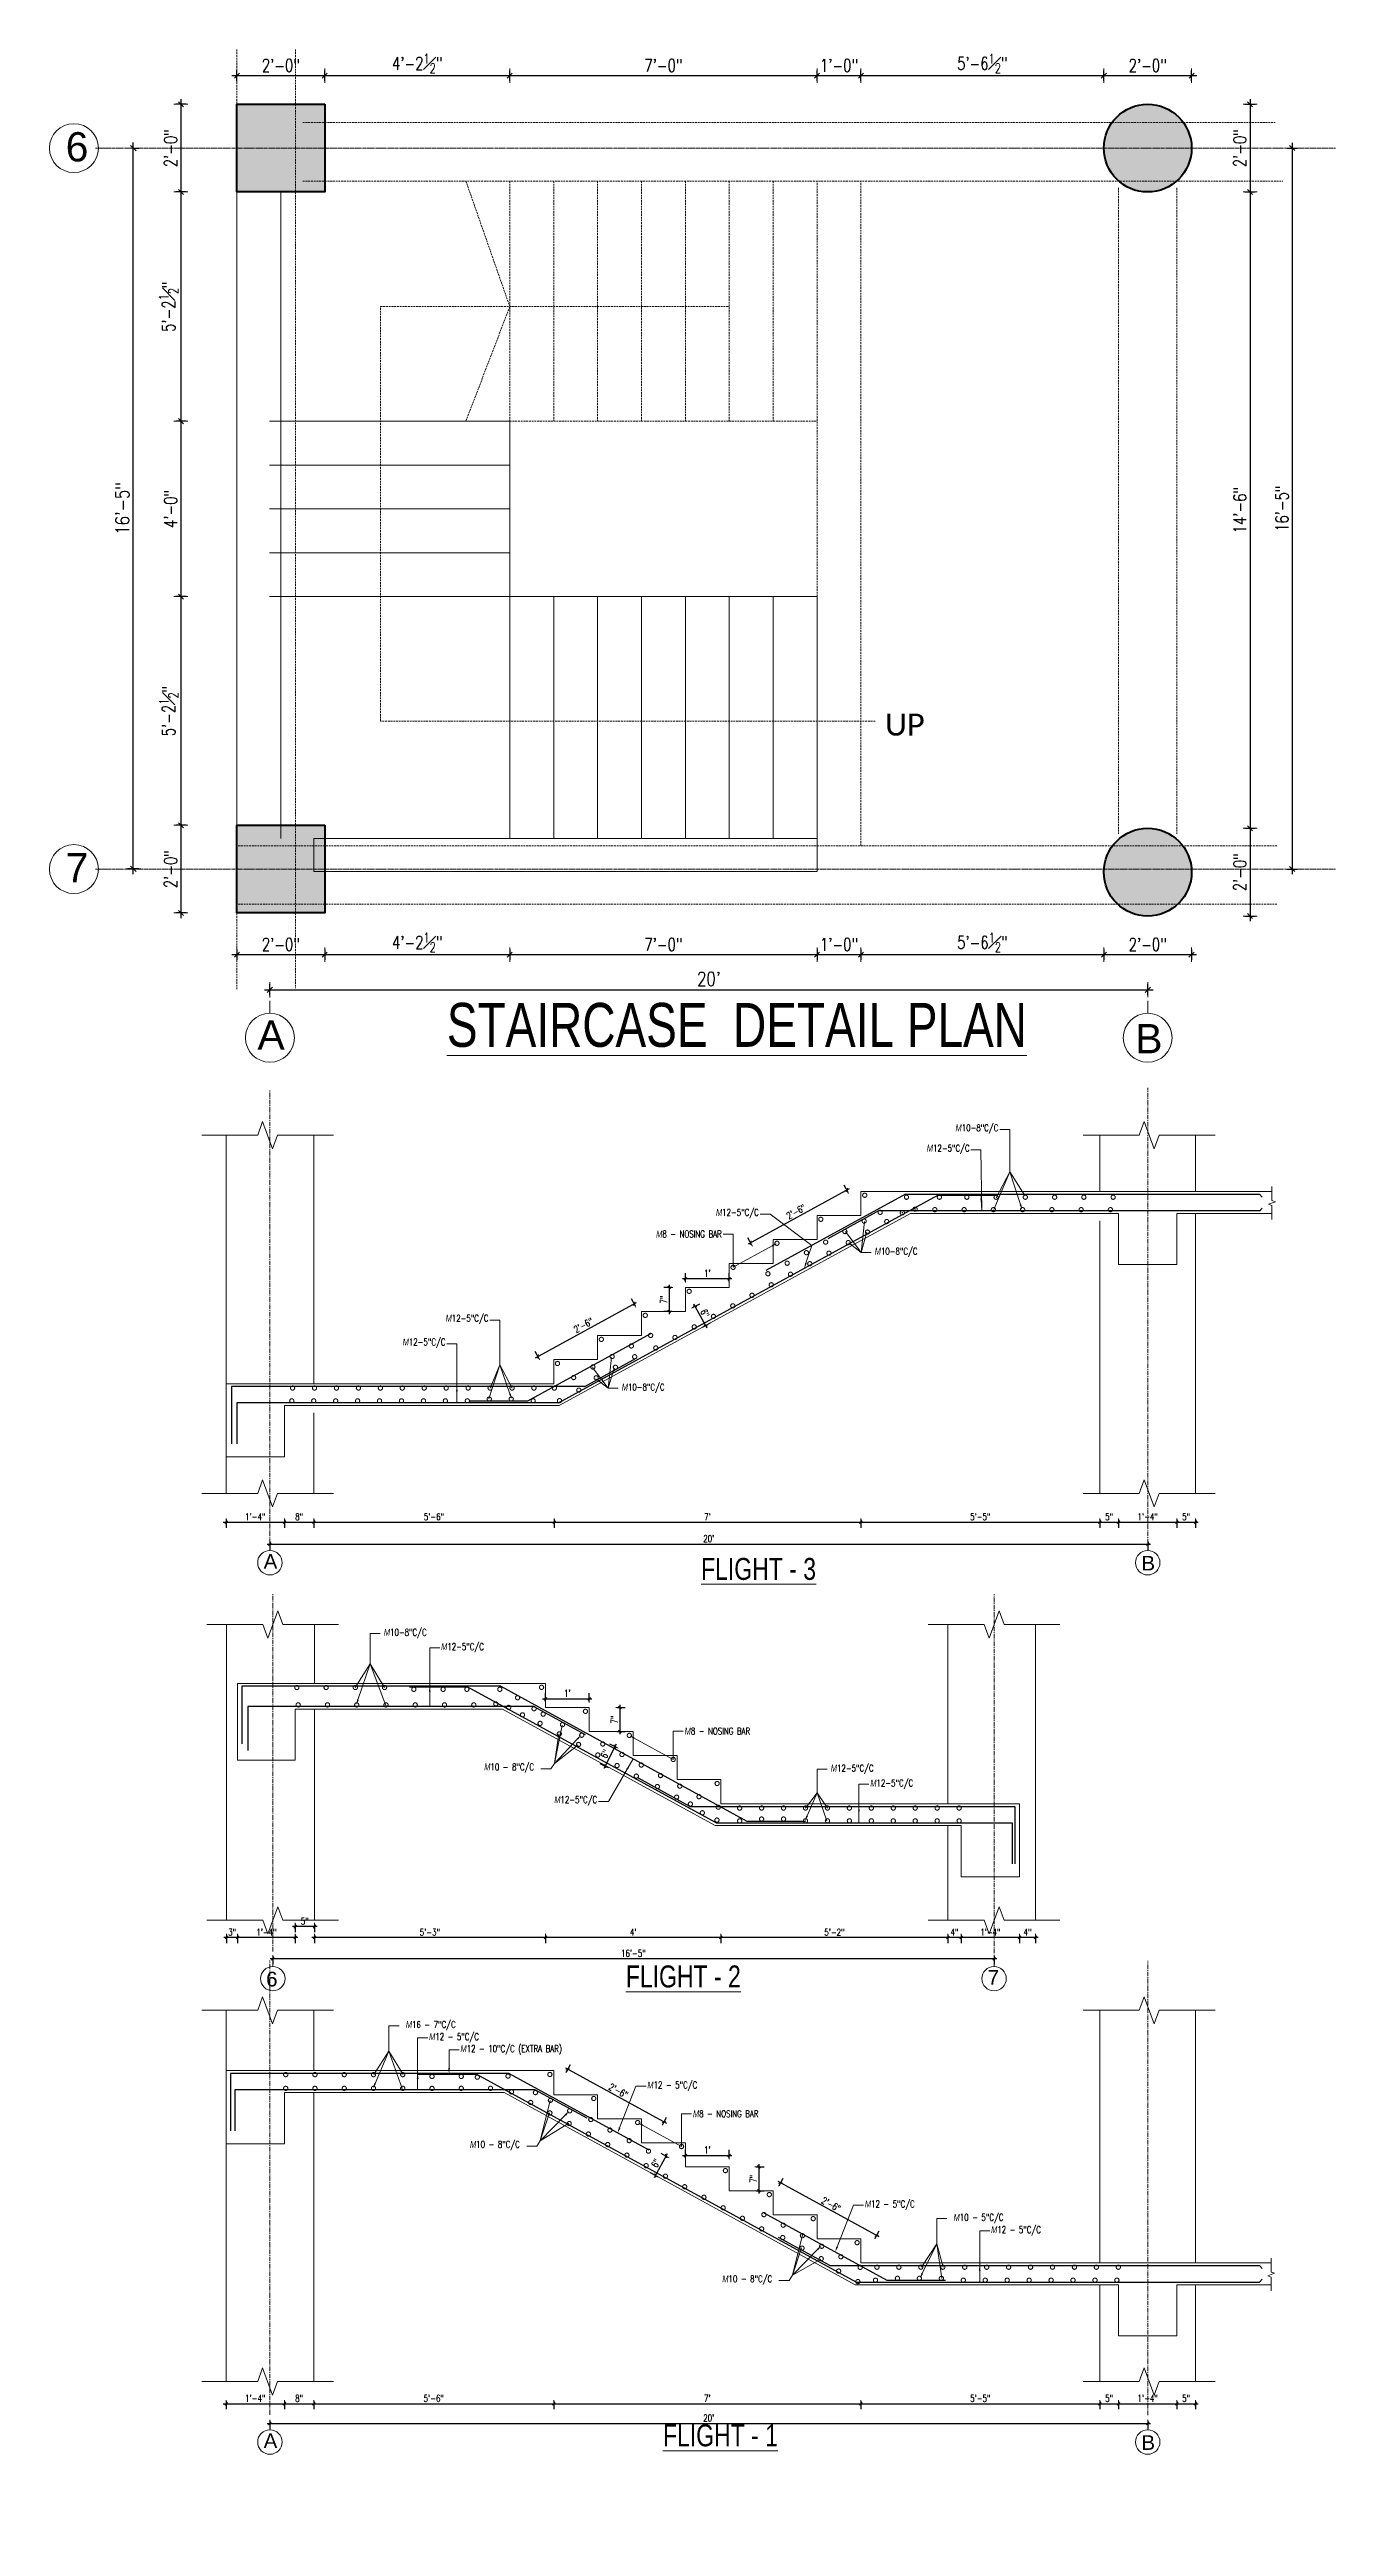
# Model space of a CAD drawing. Header units: inches. Extents: x 0 to 162649, y -36601 to -26324.
# Drawn here: x 159769 to 160120, y -30919 to -30241 of the extents above; entities that cross this region are included whole.
import ezdxf
from ezdxf import colors
from ezdxf.entities.mleader import LeaderData, LeaderLine
from ezdxf.enums import TextEntityAlignment as Align
from ezdxf.math import Vec2, Vec3

# ---------------------------------------------------------------- set-up
doc = ezdxf.new("R2010")
doc.units = ezdxf.units.IN
doc.header["$MEASUREMENT"] = 0
for name, pattern in [('CENTER', [2, 1.25, -0.25, 0.25, -0.25]), ('CENTER2', [1.125, 0.75, -0.125, 0.125, -0.125]), ('DASHED', [0.75, 0.5, -0.25])]:
    doc.linetypes.add(name, pattern=pattern)
for name, color, linetype, lineweight in [('A-COLUMN', 3, 'Continuous', 50), ('CENTRE', 253, 'CENTER', 5), ('Dim', 1, 'Continuous', 13), ('Frame', 61, 'Continuous', 9), ('Grid', 9, 'Continuous', 13), ('hatch', 252, 'Continuous', 0), ('Line', 31, 'Continuous', 5), ('OL_AR_Center line', 253, 'CENTER2', 13), ('OL_AR_Hatch', 253, 'Continuous', 0), ('OL_AR_SYMBOL', 1, 'Continuous', 5), ('OL_AR_Text', 140, 'Continuous', 5), ('Rein', 3, 'Continuous', 30), ('TEXT', 7, 'Continuous', 9), ('Title', 4, 'Continuous', 18)]:
    doc.layers.add(name, color=color, linetype=linetype, lineweight=lineweight)
doc.styles.add('1-8 Annotative Text', font='calibri.ttf', dxfattribs={"height": 0.125})
doc.styles.add('Arial', font='arial.ttf', dxfattribs={"width": 0.8})
doc.styles.add('DIM', font='simplex.shx', dxfattribs={"width": 0.75})
doc.styles.add('rmtext', font='romans.shx', dxfattribs={"width": 0.8})
doc.styles.add('S20', font='romans.shx', dxfattribs={"width": 0.75})
doc.styles.add('S30', font='romans.shx', dxfattribs={"width": 0.75})
doc.styles.get("Standard").update_dxf_attribs({"font": 'arial.ttf'})
doc.dimstyles.new('d20', dxfattribs={"dimscale": 24, "dimtxt": 0.078125, "dimasz": 0.03125, "dimexe": 0.0625, "dimexo": 0.03125, "dimgap": 0.015625, "dimtad": 1, "dimtoh": 1, "dimdec": 0, "dimzin": 0, "dimdsep": 46, "dimlunit": 4, "dimtxsty": 'S20', "dimblk": 'OBLIQUE', "dimcen": 0.0625, "dimdle": 0.03125, "dimclrd": 256, "dimclre": 256, "dimclrt": 2, "dimadec": 0, "dimazin": 0, "dimtm": 1e-09, "dimtfac": 1, "dimtdec": 0, "dimtofl": 0, "dimtmove": 1, "dimatfit": 3, "dimfxl": 0.03125, "dimfxlon": 1, "dimtvp": 1, "dimfrac": 1, "dimtzin": 0, "dimarcsym": 0})
doc.dimstyles.new('D40', dxfattribs={"dimscale": 45, "dimtxt": 0.078125, "dimasz": 0.03125, "dimexe": 0.03125, "dimexo": 0.0625, "dimgap": 0.015625, "dimtad": 1, "dimdec": 1, "dimzin": 3, "dimdsep": 46, "dimlunit": 4, "dimtxsty": 'S30', "dimblk": 'OBLIQUE', "dimcen": 0.09375, "dimdle": 0.03125, "dimclrd": 256, "dimclre": 256, "dimclrt": 2, "dimadec": 0, "dimazin": 0, "dimtfac": 0.75, "dimtdec": 1, "dimtix": 1, "dimtmove": 0, "dimatfit": 3, "dimfxl": 0.03125, "dimfxlon": 1, "dimfrac": 1, "dimtolj": 1, "dimtzin": 0, "dimarcsym": 0})
doc.dimstyles.new('DIM-48', dxfattribs={"dimscale": 48, "dimtxt": 0.078125, "dimasz": 0.03125, "dimexe": 0.03125, "dimexo": 0.0625, "dimgap": 0.015625, "dimtad": 1, "dimdec": 1, "dimdsep": 46, "dimlunit": 4, "dimtxsty": 'rmtext', "dimblk": 'OBLIQUE', "dimcen": 2.5, "dimdle": 0.03125, "dimclrd": 1, "dimclre": 1, "dimclrt": 2, "dimadec": 0, "dimazin": 0, "dimtfac": 0.75, "dimtdec": 1, "dimtmove": 2, "dimatfit": 2, "dimfxl": 0.03125, "dimfxlon": 1, "dimfrac": 1, "dimtolj": 1, "dimtzin": 0, "dimarcsym": 0})

msp = doc.modelspace()

# ---------------------------------------------------------------- texts
at = {"layer": 'OL_AR_Text', "insert": (159997.31, -30423), "char_height": 6, "width": 28.253, "attachment_point": 1, "style": '1-8 Annotative Text'}
msp.add_mtext('\\A1;UP', dxfattribs=at)

# ---------------------------------------------------------------- blocks, each defined once
blk = doc.blocks.new('18-18-COLUMN')
at = {"layer": 'hatch'}
h = blk.add_hatch(color=256, dxfattribs=at)
h.dxf.hatch_style = 1
h.paths.add_polyline_path([(161857.73, -30709.37), (161857.73, -30727.37), (161839.73, -30727.37), (161839.73, -30709.37)])
blk.add_lwpolyline([(161857.73, -30709.37), (161857.73, -30727.37), (161839.73, -30727.37), (161839.73, -30709.37), (161857.73, -30709.37)])
blk = doc.blocks.new('_Oblique')
for p, q in [((-0.49, -0.49), (0.49, 0.49)), ((0, -1.37), (0, 1.38))]:
    blk.add_line(p, q)
blk = doc.blocks.new('*D901')
at = {"layer": 'Defpoints', "color": 0, "transparency": 16777216}
for p in [(159791.79, -30268.34), (159791.79, -30268.34), (159817.13, -30465.43)]:
    blk.add_point(p, dxfattribs=at)
at = {"layer": 'Dim', "color": 1, "lineweight": -2, "transparency": 16777216}
for p, q in [((159791.79, -30466.93), (159791.79, -30266.84)), ((159791.79, -30268.34), (159793.29, -30268.34)), ((159793.29, -30465.43), (159790.29, -30465.43))]:
    blk.add_line(p, q, dxfattribs=at)
at = {"layer": 'Dim', "color": 1, "lineweight": -2, "transparency": 16777216, "xscale": 1.5, "yscale": 1.5, "zscale": 1.5}
for p, rotation in [((159791.79, -30268.34), 90), ((159791.79, -30465.43), 270)]:
    blk.add_blockref('_Oblique', p, dxfattribs=dict(at, rotation=rotation))
at = {"layer": 'Dim', "color": 2, "transparency": 16777216, "insert": (159788.81, -30366.88), "char_height": 3.75, "attachment_point": 5, "rotation": 90, "style": 'rmtext'}
blk.add_mtext('\\A1;16\'-5"', dxfattribs=at)
blk = doc.blocks.new('*D902')
at = {"layer": 'Defpoints', "color": 0, "transparency": 16777216}
for p in [(160069.13, -30498.52), (159829.13, -30504.22), (160069.13, -30504.22)]:
    blk.add_point(p, dxfattribs=at)
at = {"layer": 'Dim', "color": 1, "lineweight": -2, "transparency": 16777216}
for p, q in [((159827.63, -30498.52), (160070.63, -30498.52)), ((159829.13, -30500.02), (159829.13, -30497.02)), ((160069.13, -30500.02), (160069.13, -30497.02))]:
    blk.add_line(p, q, dxfattribs=at)
at = {"layer": 'Dim', "color": 1, "lineweight": -2, "transparency": 16777216, "xscale": 1.5, "yscale": 1.5, "zscale": 1.5, "rotation": 180}
blk.add_blockref('_Oblique', (159829.13, -30498.52), dxfattribs=at)
at = {"layer": 'Dim', "color": 1, "lineweight": -2, "transparency": 16777216, "xscale": 1.5, "yscale": 1.5, "zscale": 1.5}
blk.add_blockref('_Oblique', (160069.13, -30498.52), dxfattribs=at)
at = {"layer": 'Dim', "color": 2, "transparency": 16777216, "insert": (159949.13, -30495.54), "char_height": 3.75, "attachment_point": 5, "style": 'rmtext'}
blk.add_mtext("\\A1;20'", dxfattribs=at)
blk = doc.blocks.new('*D846')
at = {"layer": 'Defpoints', "color": 0, "transparency": 16777216}
for p in [(159820.13, -30256.34), (159804.79, -30280.34), (159820.13, -30280.34)]:
    blk.add_point(p, dxfattribs=at)
at = {"layer": 'Dim', "lineweight": -2, "transparency": 16777216}
for p, q in [((159806.2, -30256.34), (159803.38, -30256.34)), ((159804.79, -30254.93), (159804.79, -30281.74)), ((159806.2, -30280.34), (159803.38, -30280.34))]:
    blk.add_line(p, q, dxfattribs=at)
at = {"layer": 'Dim', "lineweight": -2, "transparency": 16777216, "xscale": 1.40625, "yscale": 1.40625, "zscale": 1.40625}
for p, rotation in [((159804.79, -30256.34), 90), ((159804.79, -30280.34), 270)]:
    blk.add_blockref('_Oblique', p, dxfattribs=dict(at, rotation=rotation))
at = {"layer": 'Dim', "color": 2, "transparency": 16777216, "insert": (159801.99, -30268.34), "char_height": 3.516, "attachment_point": 5, "rotation": 90, "style": 'S30'}
blk.add_mtext('\\A1;2\'-0"', dxfattribs=at)
blk = doc.blocks.new('*D903')
at = {"layer": 'Defpoints', "color": 0, "transparency": 16777216}
for p in [(159820.13, -30280.34), (159804.79, -30343.01), (159829.05, -30343.01)]:
    blk.add_point(p, dxfattribs=at)
at = {"layer": 'Dim', "lineweight": -2, "transparency": 16777216}
for p, q in [((159804.79, -30278.93), (159804.79, -30344.42)), ((159806.2, -30280.34), (159803.38, -30280.34)), ((159806.2, -30343.01), (159803.38, -30343.01))]:
    blk.add_line(p, q, dxfattribs=at)
at = {"layer": 'Dim', "lineweight": -2, "transparency": 16777216, "xscale": 1.40625, "yscale": 1.40625, "zscale": 1.40625}
for p, rotation in [((159804.79, -30280.34), 90), ((159804.79, -30343.01), 270)]:
    blk.add_blockref('_Oblique', p, dxfattribs=dict(at, rotation=rotation))
at = {"layer": 'Dim', "color": 2, "transparency": 16777216, "insert": (159801.45, -30311.68), "char_height": 3.5156, "attachment_point": 5, "rotation": 90, "style": 'S30'}
blk.add_mtext('\\A1;5\'-2{\\H0.750000x;\\S1#2;}"', dxfattribs=at)
blk = doc.blocks.new('*D904')
at = {"layer": 'Defpoints', "color": 0, "transparency": 16777216}
for p in [(159829.05, -30343.01), (159804.79, -30391.01), (159829.05, -30391.01)]:
    blk.add_point(p, dxfattribs=at)
at = {"layer": 'Dim', "lineweight": -2, "transparency": 16777216}
for p, q in [((159806.2, -30343.01), (159803.38, -30343.01)), ((159804.79, -30341.61), (159804.79, -30392.42)), ((159806.2, -30391.01), (159803.38, -30391.01))]:
    blk.add_line(p, q, dxfattribs=at)
at = {"layer": 'Dim', "lineweight": -2, "transparency": 16777216, "xscale": 1.40625, "yscale": 1.40625, "zscale": 1.40625}
for p, rotation in [((159804.79, -30343.01), 90), ((159804.79, -30391.01), 270)]:
    blk.add_blockref('_Oblique', p, dxfattribs=dict(at, rotation=rotation))
at = {"layer": 'Dim', "color": 2, "transparency": 16777216, "insert": (159801.99, -30367.01), "char_height": 3.516, "attachment_point": 5, "rotation": 90, "style": 'S30'}
blk.add_mtext('\\A1;4\'-0"', dxfattribs=at)
blk = doc.blocks.new('*D905')
at = {"layer": 'Defpoints', "color": 0, "transparency": 16777216}
for p in [(159829.05, -30391.01), (159804.79, -30453.52), (159820.13, -30453.52)]:
    blk.add_point(p, dxfattribs=at)
at = {"layer": 'Dim', "lineweight": -2, "transparency": 16777216}
for p, q in [((159806.2, -30391.01), (159803.38, -30391.01)), ((159804.79, -30389.61), (159804.79, -30454.93)), ((159806.2, -30453.52), (159803.38, -30453.52))]:
    blk.add_line(p, q, dxfattribs=at)
at = {"layer": 'Dim', "lineweight": -2, "transparency": 16777216, "xscale": 1.40625, "yscale": 1.40625, "zscale": 1.40625}
for p, rotation in [((159804.79, -30391.01), 90), ((159804.79, -30453.52), 270)]:
    blk.add_blockref('_Oblique', p, dxfattribs=dict(at, rotation=rotation))
at = {"layer": 'Dim', "color": 2, "transparency": 16777216, "insert": (159801.45, -30422.27), "char_height": 3.5156, "attachment_point": 5, "rotation": 90, "style": 'S30'}
blk.add_mtext('\\A1;5\'-2{\\H0.750000x;\\S1#2;}"', dxfattribs=at)
blk = doc.blocks.new('*D847')
at = {"layer": 'Defpoints', "color": 0, "transparency": 16777216}
for p in [(159820.13, -30453.52), (159804.79, -30477.52), (159820.13, -30477.52)]:
    blk.add_point(p, dxfattribs=at)
at = {"layer": 'Dim', "lineweight": -2, "transparency": 16777216}
for p, q in [((159806.2, -30453.52), (159803.38, -30453.52)), ((159804.79, -30452.11), (159804.79, -30478.93)), ((159806.2, -30477.52), (159803.38, -30477.52))]:
    blk.add_line(p, q, dxfattribs=at)
at = {"layer": 'Dim', "lineweight": -2, "transparency": 16777216, "xscale": 1.40625, "yscale": 1.40625, "zscale": 1.40625}
for p, rotation in [((159804.79, -30453.52), 90), ((159804.79, -30477.52), 270)]:
    blk.add_blockref('_Oblique', p, dxfattribs=dict(at, rotation=rotation))
at = {"layer": 'Dim', "color": 2, "transparency": 16777216, "insert": (159801.99, -30465.52), "char_height": 3.516, "attachment_point": 5, "rotation": 90, "style": 'S30'}
blk.add_mtext('\\A1;2\'-0"', dxfattribs=at)
blk = doc.blocks.new('*D848')
at = {"layer": 'Defpoints', "color": 0, "transparency": 16777216}
for p in [(159820.13, -30475.15), (159844.13, -30475.15), (159844.13, -30488.92)]:
    blk.add_point(p, dxfattribs=at)
at = {"layer": 'Dim', "lineweight": -2, "transparency": 16777216}
for p, q in [((159818.72, -30488.92), (159845.53, -30488.92)), ((159820.13, -30487.52), (159820.13, -30490.33)), ((159844.13, -30487.52), (159844.13, -30490.33))]:
    blk.add_line(p, q, dxfattribs=at)
at = {"layer": 'Dim', "lineweight": -2, "transparency": 16777216, "xscale": 1.40625, "yscale": 1.40625, "zscale": 1.40625, "rotation": 180}
blk.add_blockref('_Oblique', (159820.13, -30488.92), dxfattribs=at)
at = {"layer": 'Dim', "lineweight": -2, "transparency": 16777216, "xscale": 1.40625, "yscale": 1.40625, "zscale": 1.40625}
blk.add_blockref('_Oblique', (159844.13, -30488.92), dxfattribs=at)
at = {"layer": 'Dim', "color": 2, "transparency": 16777216, "insert": (159832.13, -30486.13), "char_height": 3.516, "attachment_point": 5, "style": 'S30'}
blk.add_mtext('\\A1;2\'-0"', dxfattribs=at)
blk = doc.blocks.new('*D849')
at = {"layer": 'Defpoints', "color": 0, "transparency": 16777216}
for p in [(159894.72, -30457.15), (159844.13, -30475.15), (159894.72, -30488.92)]:
    blk.add_point(p, dxfattribs=at)
at = {"layer": 'Dim', "lineweight": -2, "transparency": 16777216}
for p, q in [((159842.72, -30488.92), (159896.12, -30488.92)), ((159844.13, -30487.52), (159844.13, -30490.33)), ((159894.72, -30487.52), (159894.72, -30490.33))]:
    blk.add_line(p, q, dxfattribs=at)
at = {"layer": 'Dim', "lineweight": -2, "transparency": 16777216, "xscale": 1.40625, "yscale": 1.40625, "zscale": 1.40625, "rotation": 180}
blk.add_blockref('_Oblique', (159844.13, -30488.92), dxfattribs=at)
at = {"layer": 'Dim', "lineweight": -2, "transparency": 16777216, "xscale": 1.40625, "yscale": 1.40625, "zscale": 1.40625}
blk.add_blockref('_Oblique', (159894.72, -30488.92), dxfattribs=at)
at = {"layer": 'Dim', "color": 2, "transparency": 16777216, "insert": (159869.42, -30485.58), "char_height": 3.5156, "attachment_point": 5, "style": 'S30'}
blk.add_mtext('\\A1;4\'-2{\\H0.750000x;\\S1#2;}"', dxfattribs=at)
blk = doc.blocks.new('*D906')
at = {"layer": 'Defpoints', "color": 0, "transparency": 16777216}
for p in [(159894.72, -30457.15), (159978.72, -30457.15), (159978.72, -30488.92)]:
    blk.add_point(p, dxfattribs=at)
at = {"layer": 'Dim', "lineweight": -2, "transparency": 16777216}
for p, q in [((159893.31, -30488.92), (159980.12, -30488.92)), ((159894.72, -30487.52), (159894.72, -30490.33)), ((159978.72, -30487.52), (159978.72, -30490.33))]:
    blk.add_line(p, q, dxfattribs=at)
at = {"layer": 'Dim', "lineweight": -2, "transparency": 16777216, "xscale": 1.40625, "yscale": 1.40625, "zscale": 1.40625, "rotation": 180}
blk.add_blockref('_Oblique', (159894.72, -30488.92), dxfattribs=at)
at = {"layer": 'Dim', "lineweight": -2, "transparency": 16777216, "xscale": 1.40625, "yscale": 1.40625, "zscale": 1.40625}
blk.add_blockref('_Oblique', (159978.72, -30488.92), dxfattribs=at)
at = {"layer": 'Dim', "color": 2, "transparency": 16777216, "insert": (159936.72, -30486.13), "char_height": 3.516, "attachment_point": 5, "style": 'S30'}
blk.add_mtext('\\A1;7\'-0"', dxfattribs=at)
blk = doc.blocks.new('*D907')
at = {"layer": 'Defpoints', "color": 0, "transparency": 16777216}
for p in [(159978.72, -30457.15), (159990.72, -30459.15), (159990.72, -30488.92)]:
    blk.add_point(p, dxfattribs=at)
at = {"layer": 'Dim', "lineweight": -2, "transparency": 16777216}
for p, q in [((159977.31, -30488.92), (159992.12, -30488.92)), ((159978.72, -30487.52), (159978.72, -30490.33)), ((159990.72, -30487.52), (159990.72, -30490.33))]:
    blk.add_line(p, q, dxfattribs=at)
at = {"layer": 'Dim', "lineweight": -2, "transparency": 16777216, "xscale": 1.40625, "yscale": 1.40625, "zscale": 1.40625, "rotation": 180}
blk.add_blockref('_Oblique', (159978.72, -30488.92), dxfattribs=at)
at = {"layer": 'Dim', "lineweight": -2, "transparency": 16777216, "xscale": 1.40625, "yscale": 1.40625, "zscale": 1.40625}
blk.add_blockref('_Oblique', (159990.72, -30488.92), dxfattribs=at)
at = {"layer": 'Dim', "color": 2, "transparency": 16777216, "insert": (159984.72, -30486.13), "char_height": 3.516, "attachment_point": 5, "style": 'S30'}
blk.add_mtext('\\A1;1\'-0"', dxfattribs=at)
blk = doc.blocks.new('*D908')
at = {"layer": 'Defpoints', "color": 0, "transparency": 16777216}
for p in [(159990.72, -30459.15), (160057.16, -30465.52), (160057.16, -30488.92)]:
    blk.add_point(p, dxfattribs=at)
at = {"layer": 'Dim', "lineweight": -2, "transparency": 16777216}
for p, q in [((159989.31, -30488.92), (160058.56, -30488.92)), ((159990.72, -30487.52), (159990.72, -30490.33)), ((160057.16, -30487.52), (160057.16, -30490.33))]:
    blk.add_line(p, q, dxfattribs=at)
at = {"layer": 'Dim', "lineweight": -2, "transparency": 16777216, "xscale": 1.40625, "yscale": 1.40625, "zscale": 1.40625, "rotation": 180}
blk.add_blockref('_Oblique', (159990.72, -30488.92), dxfattribs=at)
at = {"layer": 'Dim', "lineweight": -2, "transparency": 16777216, "xscale": 1.40625, "yscale": 1.40625, "zscale": 1.40625}
blk.add_blockref('_Oblique', (160057.16, -30488.92), dxfattribs=at)
at = {"layer": 'Dim', "color": 2, "transparency": 16777216, "insert": (160023.94, -30485.58), "char_height": 3.5156, "attachment_point": 5, "style": 'S30'}
blk.add_mtext('\\A1;5\'-6{\\H0.750000x;\\S1#2;}"', dxfattribs=at)
blk = doc.blocks.new('*D909')
at = {"layer": 'Defpoints', "color": 0, "transparency": 16777216}
for p in [(160057.16, -30465.52), (160081.1, -30465.52), (160081.1, -30488.92)]:
    blk.add_point(p, dxfattribs=at)
at = {"layer": 'Dim', "lineweight": -2, "transparency": 16777216}
for p, q in [((160055.75, -30488.92), (160082.5, -30488.92)), ((160057.16, -30487.52), (160057.16, -30490.33)), ((160081.1, -30487.52), (160081.1, -30490.33))]:
    blk.add_line(p, q, dxfattribs=at)
at = {"layer": 'Dim', "lineweight": -2, "transparency": 16777216, "xscale": 1.40625, "yscale": 1.40625, "zscale": 1.40625, "rotation": 180}
blk.add_blockref('_Oblique', (160057.16, -30488.92), dxfattribs=at)
at = {"layer": 'Dim', "lineweight": -2, "transparency": 16777216, "xscale": 1.40625, "yscale": 1.40625, "zscale": 1.40625}
blk.add_blockref('_Oblique', (160081.1, -30488.92), dxfattribs=at)
at = {"layer": 'Dim', "color": 2, "transparency": 16777216, "insert": (160069.13, -30486.13), "char_height": 3.516, "attachment_point": 5, "style": 'S30'}
blk.add_mtext('\\A1;2\'-0"', dxfattribs=at)
blk = doc.blocks.new('*D910')
at = {"layer": 'Defpoints', "color": 0, "transparency": 16777216}
for p in [(159844.13, -30248.52), (159820.13, -30256.34), (159844.13, -30256.34)]:
    blk.add_point(p, dxfattribs=at)
at = {"layer": 'Dim', "lineweight": -2, "transparency": 16777216}
for p, q in [((159818.72, -30248.52), (159845.53, -30248.52)), ((159820.13, -30249.93), (159820.13, -30247.11)), ((159844.13, -30249.93), (159844.13, -30247.11))]:
    blk.add_line(p, q, dxfattribs=at)
at = {"layer": 'Dim', "lineweight": -2, "transparency": 16777216, "xscale": 1.40625, "yscale": 1.40625, "zscale": 1.40625, "rotation": 180}
blk.add_blockref('_Oblique', (159820.13, -30248.52), dxfattribs=at)
at = {"layer": 'Dim', "lineweight": -2, "transparency": 16777216, "xscale": 1.40625, "yscale": 1.40625, "zscale": 1.40625}
blk.add_blockref('_Oblique', (159844.13, -30248.52), dxfattribs=at)
at = {"layer": 'Dim', "color": 2, "transparency": 16777216, "insert": (159832.13, -30245.73), "char_height": 3.516, "attachment_point": 5, "style": 'S30'}
blk.add_mtext('\\A1;2\'-0"', dxfattribs=at)
blk = doc.blocks.new('*D911')
at = {"layer": 'Defpoints', "color": 0, "transparency": 16777216}
for p in [(159894.72, -30248.52), (159844.13, -30256.34), (159894.72, -30277.34)]:
    blk.add_point(p, dxfattribs=at)
at = {"layer": 'Dim', "lineweight": -2, "transparency": 16777216}
for p, q in [((159842.72, -30248.52), (159896.12, -30248.52)), ((159844.13, -30249.93), (159844.13, -30247.11)), ((159894.72, -30249.93), (159894.72, -30247.11))]:
    blk.add_line(p, q, dxfattribs=at)
at = {"layer": 'Dim', "lineweight": -2, "transparency": 16777216, "xscale": 1.40625, "yscale": 1.40625, "zscale": 1.40625, "rotation": 180}
blk.add_blockref('_Oblique', (159844.13, -30248.52), dxfattribs=at)
at = {"layer": 'Dim', "lineweight": -2, "transparency": 16777216, "xscale": 1.40625, "yscale": 1.40625, "zscale": 1.40625}
blk.add_blockref('_Oblique', (159894.72, -30248.52), dxfattribs=at)
at = {"layer": 'Dim', "color": 2, "transparency": 16777216, "insert": (159869.42, -30245.18), "char_height": 3.5156, "attachment_point": 5, "style": 'S30'}
blk.add_mtext('\\A1;4\'-2{\\H0.750000x;\\S1#2;}"', dxfattribs=at)
blk = doc.blocks.new('*D912')
at = {"layer": 'Defpoints', "color": 0, "transparency": 16777216}
for p in [(159978.72, -30248.52), (159894.72, -30277.34), (159978.72, -30277.34)]:
    blk.add_point(p, dxfattribs=at)
at = {"layer": 'Dim', "lineweight": -2, "transparency": 16777216}
for p, q in [((159893.31, -30248.52), (159980.12, -30248.52)), ((159894.72, -30249.93), (159894.72, -30247.11)), ((159978.72, -30249.93), (159978.72, -30247.11))]:
    blk.add_line(p, q, dxfattribs=at)
at = {"layer": 'Dim', "lineweight": -2, "transparency": 16777216, "xscale": 1.40625, "yscale": 1.40625, "zscale": 1.40625, "rotation": 180}
blk.add_blockref('_Oblique', (159894.72, -30248.52), dxfattribs=at)
at = {"layer": 'Dim', "lineweight": -2, "transparency": 16777216, "xscale": 1.40625, "yscale": 1.40625, "zscale": 1.40625}
blk.add_blockref('_Oblique', (159978.72, -30248.52), dxfattribs=at)
at = {"layer": 'Dim', "color": 2, "transparency": 16777216, "insert": (159936.72, -30245.73), "char_height": 3.516, "attachment_point": 5, "style": 'S30'}
blk.add_mtext('\\A1;7\'-0"', dxfattribs=at)
blk = doc.blocks.new('*D913')
at = {"layer": 'Defpoints', "color": 0, "transparency": 16777216}
for p in [(159990.72, -30248.52), (159978.72, -30277.34), (159990.72, -30277.34)]:
    blk.add_point(p, dxfattribs=at)
at = {"layer": 'Dim', "lineweight": -2, "transparency": 16777216}
for p, q in [((159977.31, -30248.52), (159992.12, -30248.52)), ((159978.72, -30249.93), (159978.72, -30247.11)), ((159990.72, -30249.93), (159990.72, -30247.11))]:
    blk.add_line(p, q, dxfattribs=at)
at = {"layer": 'Dim', "lineweight": -2, "transparency": 16777216, "xscale": 1.40625, "yscale": 1.40625, "zscale": 1.40625, "rotation": 180}
blk.add_blockref('_Oblique', (159978.72, -30248.52), dxfattribs=at)
at = {"layer": 'Dim', "lineweight": -2, "transparency": 16777216, "xscale": 1.40625, "yscale": 1.40625, "zscale": 1.40625}
blk.add_blockref('_Oblique', (159990.72, -30248.52), dxfattribs=at)
at = {"layer": 'Dim', "color": 2, "transparency": 16777216, "insert": (159984.72, -30245.73), "char_height": 3.516, "attachment_point": 5, "style": 'S30'}
blk.add_mtext('\\A1;1\'-0"', dxfattribs=at)
blk = doc.blocks.new('*D914')
at = {"layer": 'Defpoints', "color": 0, "transparency": 16777216}
for p in [(160057.13, -30248.52), (160057.13, -30268.34), (159990.72, -30277.34)]:
    blk.add_point(p, dxfattribs=at)
at = {"layer": 'Dim', "lineweight": -2, "transparency": 16777216}
for p, q in [((159989.31, -30248.52), (160058.53, -30248.52)), ((159990.72, -30249.93), (159990.72, -30247.11)), ((160057.13, -30249.93), (160057.13, -30247.11))]:
    blk.add_line(p, q, dxfattribs=at)
at = {"layer": 'Dim', "lineweight": -2, "transparency": 16777216, "xscale": 1.40625, "yscale": 1.40625, "zscale": 1.40625, "rotation": 180}
blk.add_blockref('_Oblique', (159990.72, -30248.52), dxfattribs=at)
at = {"layer": 'Dim', "lineweight": -2, "transparency": 16777216, "xscale": 1.40625, "yscale": 1.40625, "zscale": 1.40625}
blk.add_blockref('_Oblique', (160057.13, -30248.52), dxfattribs=at)
at = {"layer": 'Dim', "color": 2, "transparency": 16777216, "insert": (160023.92, -30245.18), "char_height": 3.5156, "attachment_point": 5, "style": 'S30'}
blk.add_mtext('\\A1;5\'-6{\\H0.750000x;\\S1#2;}"', dxfattribs=at)
blk = doc.blocks.new('*D915')
at = {"layer": 'Defpoints', "color": 0, "transparency": 16777216}
for p in [(160081.13, -30248.52), (160057.13, -30268.34), (160081.13, -30268.34)]:
    blk.add_point(p, dxfattribs=at)
at = {"layer": 'Dim', "lineweight": -2, "transparency": 16777216}
for p, q in [((160055.72, -30248.52), (160082.53, -30248.52)), ((160057.13, -30249.93), (160057.13, -30247.11)), ((160081.13, -30249.93), (160081.13, -30247.11))]:
    blk.add_line(p, q, dxfattribs=at)
at = {"layer": 'Dim', "lineweight": -2, "transparency": 16777216, "xscale": 1.40625, "yscale": 1.40625, "zscale": 1.40625, "rotation": 180}
blk.add_blockref('_Oblique', (160057.13, -30248.52), dxfattribs=at)
at = {"layer": 'Dim', "lineweight": -2, "transparency": 16777216, "xscale": 1.40625, "yscale": 1.40625, "zscale": 1.40625}
blk.add_blockref('_Oblique', (160081.13, -30248.52), dxfattribs=at)
at = {"layer": 'Dim', "color": 2, "transparency": 16777216, "insert": (160069.13, -30245.73), "char_height": 3.516, "attachment_point": 5, "style": 'S30'}
blk.add_mtext('\\A1;2\'-0"', dxfattribs=at)
blk = doc.blocks.new('*D916')
at = {"layer": 'Defpoints', "color": 0, "transparency": 16777216}
for p in [(160069.13, -30256.34), (160069.13, -30280.34), (160097.13, -30280.34)]:
    blk.add_point(p, dxfattribs=at)
at = {"layer": 'Dim', "lineweight": -2, "transparency": 16777216}
for p, q in [((160095.72, -30256.34), (160098.53, -30256.34)), ((160097.13, -30254.93), (160097.13, -30281.74)), ((160095.72, -30280.34), (160098.53, -30280.34))]:
    blk.add_line(p, q, dxfattribs=at)
at = {"layer": 'Dim', "lineweight": -2, "transparency": 16777216, "xscale": 1.40625, "yscale": 1.40625, "zscale": 1.40625}
for p, rotation in [((160097.13, -30256.34), 90), ((160097.13, -30280.34), 270)]:
    blk.add_blockref('_Oblique', p, dxfattribs=dict(at, rotation=rotation))
at = {"layer": 'Dim', "color": 2, "transparency": 16777216, "insert": (160094.33, -30268.34), "char_height": 3.516, "attachment_point": 5, "rotation": 90, "style": 'S30'}
blk.add_mtext('\\A1;2\'-0"', dxfattribs=at)
blk = doc.blocks.new('*D917')
at = {"layer": 'Defpoints', "color": 0, "transparency": 16777216}
for p in [(160069.13, -30280.34), (160069.13, -30454.36), (160097.13, -30454.36)]:
    blk.add_point(p, dxfattribs=at)
at = {"layer": 'Dim', "lineweight": -2, "transparency": 16777216}
for p, q in [((160097.13, -30278.93), (160097.13, -30455.77)), ((160095.72, -30280.34), (160098.53, -30280.34)), ((160095.72, -30454.36), (160098.53, -30454.36))]:
    blk.add_line(p, q, dxfattribs=at)
at = {"layer": 'Dim', "lineweight": -2, "transparency": 16777216, "xscale": 1.40625, "yscale": 1.40625, "zscale": 1.40625}
for p, rotation in [((160097.13, -30280.34), 90), ((160097.13, -30454.36), 270)]:
    blk.add_blockref('_Oblique', p, dxfattribs=dict(at, rotation=rotation))
at = {"layer": 'Dim', "color": 2, "transparency": 16777216, "insert": (160094.33, -30367.35), "char_height": 3.516, "attachment_point": 5, "rotation": 90, "style": 'S30'}
blk.add_mtext('\\A1;14\'-6"', dxfattribs=at)
blk = doc.blocks.new('*D850')
at = {"layer": 'Defpoints', "color": 0, "transparency": 16777216}
for p in [(160069.13, -30454.36), (160069.13, -30478.36), (160097.13, -30478.36)]:
    blk.add_point(p, dxfattribs=at)
at = {"layer": 'Dim', "lineweight": -2, "transparency": 16777216}
for p, q in [((160095.72, -30454.36), (160098.53, -30454.36)), ((160097.13, -30452.95), (160097.13, -30479.77)), ((160095.72, -30478.36), (160098.53, -30478.36))]:
    blk.add_line(p, q, dxfattribs=at)
at = {"layer": 'Dim', "lineweight": -2, "transparency": 16777216, "xscale": 1.40625, "yscale": 1.40625, "zscale": 1.40625}
for p, rotation in [((160097.13, -30454.36), 90), ((160097.13, -30478.36), 270)]:
    blk.add_blockref('_Oblique', p, dxfattribs=dict(at, rotation=rotation))
at = {"layer": 'Dim', "color": 2, "transparency": 16777216, "insert": (160094.33, -30466.36), "char_height": 3.516, "attachment_point": 5, "rotation": 90, "style": 'S30'}
blk.add_mtext('\\A1;2\'-0"', dxfattribs=at)
blk = doc.blocks.new('*D918')
at = {"layer": 'Defpoints', "color": 0, "transparency": 16777216}
for p in [(160069.13, -30268.34), (160069.13, -30465.52), (160108.63, -30465.52)]:
    blk.add_point(p, dxfattribs=at)
at = {"layer": 'Dim', "lineweight": -2, "transparency": 16777216}
for p, q in [((160107.22, -30268.34), (160110.03, -30268.34)), ((160108.63, -30266.93), (160108.63, -30466.93)), ((160107.22, -30465.52), (160110.03, -30465.52))]:
    blk.add_line(p, q, dxfattribs=at)
at = {"layer": 'Dim', "lineweight": -2, "transparency": 16777216, "xscale": 1.40625, "yscale": 1.40625, "zscale": 1.40625}
for p, rotation in [((160108.63, -30268.34), 90), ((160108.63, -30465.52), 270)]:
    blk.add_blockref('_Oblique', p, dxfattribs=dict(at, rotation=rotation))
at = {"layer": 'Dim', "color": 2, "transparency": 16777216, "insert": (160105.83, -30366.93), "char_height": 3.516, "attachment_point": 5, "rotation": 90, "style": 'S30'}
blk.add_mtext('\\A1;16\'-5"', dxfattribs=at)
blk = doc.blocks.new('_DotSmall')
at = {"color": 0, "linetype": 'ByBlock', "const_width": 0.5}
blk.add_lwpolyline([(-0.0625, 0, 1), (0.0625, 0, 1)], format="xyb", close=True, dxfattribs=at)
blk = doc.blocks.new('*U820')
at = {"layer": 'Rein', "xscale": 2.304, "yscale": 2.304, "zscale": 2.304}
blk.add_blockref('_DotSmall', (0, 0), dxfattribs=at)
blk = doc.blocks.new('*U821')
at = {"layer": 'Rein', "color": 0, "linetype": 'ByBlock', "lineweight": -2, "transparency": 16777216}
for p in [(0, 0), (8, 0), (16, 0), (24, 0), (32, 0), (40, 0), (48, 0), (56, 0)]:
    blk.add_blockref('*U820', p, dxfattribs=at)
blk = doc.blocks.new('*D851')
at = {"layer": 'Defpoints', "color": 0, "transparency": 16777216}
for p in [(159906.4, -30801.38), (159936.88, -30808.17), (159932.71, -30815.79)]:
    blk.add_point(p, dxfattribs=at)
at = {"layer": 'Dim', "lineweight": -2, "transparency": 16777216}
for p, q in [((159909.91, -30793.4), (159937.54, -30808.53)), ((159910.21, -30794.42), (159911.29, -30792.44)), ((159936.52, -30808.82), (159937.6, -30806.85))]:
    blk.add_line(p, q, dxfattribs=at)
at = {"layer": 'Dim', "lineweight": -2, "transparency": 16777216, "xscale": 0.75, "yscale": 0.75, "zscale": 0.75}
for p, rotation in [((159910.57, -30793.76), 151.2940474565774), ((159936.88, -30808.17), 331.2940474565775)]:
    blk.add_blockref('_Oblique', p, dxfattribs=dict(at, rotation=rotation))
at = {"layer": 'Dim', "color": 2, "transparency": 16777216, "insert": (159924.44, -30799.65), "char_height": 1.875, "attachment_point": 5, "rotation": 331.29405, "style": 'S20'}
blk.add_mtext('2\'-6"', dxfattribs=at)
blk = doc.blocks.new('*D852')
at = {"layer": 'Defpoints', "color": 0, "transparency": 16777216}
for p in [(159968.7, -30824.84), (159964.21, -30833.04), (159990.53, -30847.45)]:
    blk.add_point(p, dxfattribs=at)
at = {"layer": 'Dim', "lineweight": -2, "transparency": 16777216}
for p, q in [((159995.68, -30839.61), (159968.05, -30824.48)), ((159968.34, -30825.5), (159969.43, -30823.53)), ((159994.66, -30839.91), (159995.74, -30837.94))]:
    blk.add_line(p, q, dxfattribs=at)
at = {"layer": 'Dim', "lineweight": -2, "transparency": 16777216, "xscale": 0.75, "yscale": 0.75, "zscale": 0.75}
for p, rotation in [((159968.7, -30824.84), 151.2940474566164), ((159995.02, -30839.25), 331.2940474566163)]:
    blk.add_blockref('_Oblique', p, dxfattribs=dict(at, rotation=rotation))
at = {"layer": 'Dim', "color": 2, "transparency": 16777216, "insert": (159982.58, -30830.74), "char_height": 1.875, "attachment_point": 5, "rotation": 331.29405, "style": 'S20'}
blk.add_mtext('2\'-6"', dxfattribs=at)
blk = doc.blocks.new('*U822')
at = {"layer": 'Rein', "xscale": 2.304, "yscale": 2.304, "zscale": 2.304}
blk.add_blockref('_DotSmall', (0, 0), dxfattribs=at)
blk = doc.blocks.new('*U823')
at = {"layer": 'Rein', "color": 0, "linetype": 'ByBlock', "lineweight": -2, "transparency": 16777216}
for p in [(0, 0), (6, 0), (12, 0), (18, 0), (24, 0), (30, 0)]:
    blk.add_blockref('*U822', p, dxfattribs=at)
blk = doc.blocks.new('*D826')
at = {"layer": 'Defpoints', "color": 0, "transparency": 16777216}
for p in [(159942.72, -30820.42), (159954.72, -30817.32), (159954.72, -30820.42)]:
    blk.add_point(p, dxfattribs=at)
at = {"layer": 'Dim', "lineweight": -2, "transparency": 16777216}
for p, q in [((159941.97, -30817.32), (159955.47, -30817.32)), ((159942.72, -30818.07), (159942.72, -30815.82)), ((159954.72, -30818.07), (159954.72, -30815.82))]:
    blk.add_line(p, q, dxfattribs=at)
at = {"layer": 'Dim', "lineweight": -2, "transparency": 16777216, "xscale": 0.75, "yscale": 0.75, "zscale": 0.75, "rotation": 180}
blk.add_blockref('_Oblique', (159942.72, -30817.32), dxfattribs=at)
at = {"layer": 'Dim', "lineweight": -2, "transparency": 16777216, "xscale": 0.75, "yscale": 0.75, "zscale": 0.75}
blk.add_blockref('_Oblique', (159954.72, -30817.32), dxfattribs=at)
at = {"layer": 'Dim', "color": 2, "transparency": 16777216, "insert": (159948.72, -30815.82), "char_height": 1.875, "attachment_point": 5, "style": 'S20'}
blk.add_mtext("1'", dxfattribs=at)
blk = doc.blocks.new('*D827')
at = {"layer": 'Defpoints', "color": 0, "transparency": 16777216}
for p in [(159954.72, -30820.42), (159954.72, -30826.99), (159962.79, -30826.99)]:
    blk.add_point(p, dxfattribs=at)
at = {"layer": 'Dim', "lineweight": -2, "transparency": 16777216}
for p, q in [((159962.04, -30820.42), (159964.29, -30820.42)), ((159962.79, -30819.67), (159962.79, -30827.74)), ((159962.04, -30826.99), (159964.29, -30826.99))]:
    blk.add_line(p, q, dxfattribs=at)
at = {"layer": 'Dim', "lineweight": -2, "transparency": 16777216, "xscale": 0.75, "yscale": 0.75, "zscale": 0.75}
for p, rotation in [((159962.79, -30820.42), 90), ((159962.79, -30826.99), 270)]:
    blk.add_blockref('_Oblique', p, dxfattribs=dict(at, rotation=rotation))
at = {"layer": 'Dim', "color": 2, "transparency": 16777216, "insert": (159961.3, -30823.7), "char_height": 1.875, "attachment_point": 5, "rotation": 90, "style": 'S20'}
blk.add_mtext('7"', dxfattribs=at)
blk = doc.blocks.new('*U816')
at = {"layer": 'Rein', "xscale": 2.304, "yscale": 2.304, "zscale": 2.304}
blk.add_blockref('_DotSmall', (0, 0), dxfattribs=at)
blk = doc.blocks.new('*U817')
at = {"layer": 'Rein', "color": 0, "linetype": 'ByBlock', "lineweight": -2, "transparency": 16777216}
for p in [(0, 0), (8, 0), (16, 0), (24, 0), (32, 0), (40, 0), (48, 0)]:
    blk.add_blockref('*U816', p, dxfattribs=at)
blk = doc.blocks.new('*D828')
at = {"layer": 'Defpoints', "color": 0, "transparency": 16777216}
for p in [(159991.04, -30560.92), (159960.55, -30567.71), (159964.73, -30575.33)]:
    blk.add_point(p, dxfattribs=at)
at = {"layer": 'Dim', "lineweight": -2, "transparency": 16777216}
for p, q in [((159987.52, -30552.94), (159959.89, -30568.07)), ((159987.22, -30553.96), (159986.14, -30551.98)), ((159960.91, -30568.37), (159959.83, -30566.39))]:
    blk.add_line(p, q, dxfattribs=at)
at = {"layer": 'Dim', "lineweight": -2, "transparency": 16777216, "xscale": 0.75, "yscale": 0.75, "zscale": 0.75}
for p, rotation in [((159986.86, -30553.3), 28.70595254342258), ((159960.55, -30567.71), 208.7059525434226)]:
    blk.add_blockref('_Oblique', p, dxfattribs=dict(at, rotation=rotation))
at = {"layer": 'Dim', "color": 2, "transparency": 16777216, "insert": (159972.99, -30559.2), "char_height": 1.875, "attachment_point": 5, "rotation": 28.70595, "style": 'S20'}
blk.add_mtext('2\'-6"', dxfattribs=at)
blk = doc.blocks.new('*D829')
at = {"layer": 'Defpoints', "color": 0, "transparency": 16777216}
for p in [(159928.73, -30584.38), (159933.22, -30592.59), (159906.91, -30607)]:
    blk.add_point(p, dxfattribs=at)
at = {"layer": 'Dim', "lineweight": -2, "transparency": 16777216}
for p, q in [((159901.76, -30599.15), (159929.39, -30584.02)), ((159929.09, -30585.04), (159928.01, -30583.07)), ((159902.78, -30599.45), (159901.7, -30597.48))]:
    blk.add_line(p, q, dxfattribs=at)
at = {"layer": 'Dim', "lineweight": -2, "transparency": 16777216, "xscale": 0.75, "yscale": 0.75, "zscale": 0.75}
for p, rotation in [((159928.73, -30584.38), 28.70595254338368), ((159902.42, -30598.79), 208.7059525433837)]:
    blk.add_blockref('_Oblique', p, dxfattribs=dict(at, rotation=rotation))
at = {"layer": 'Dim', "color": 2, "transparency": 16777216, "insert": (159914.86, -30590.28), "char_height": 1.875, "attachment_point": 5, "rotation": 28.70595, "style": 'S20'}
blk.add_mtext('2\'-6"', dxfattribs=at)
blk = doc.blocks.new('*U814')
at = {"layer": 'Rein', "xscale": 2.304, "yscale": 2.304, "zscale": 2.304}
blk.add_blockref('_DotSmall', (0, 0), dxfattribs=at)
blk = doc.blocks.new('*U815')
at = {"layer": 'Rein', "color": 0, "linetype": 'ByBlock', "lineweight": -2, "transparency": 16777216}
for p in [(0, 0), (6, 0), (12, 0), (18, 0), (24, 0), (30, 0)]:
    blk.add_blockref('*U814', p, dxfattribs=at)
blk = doc.blocks.new('*D830')
at = {"layer": 'Defpoints', "color": 0, "transparency": 16777216}
for p in [(159942.72, -30577.55), (159942.72, -30579.96), (159954.72, -30579.96)]:
    blk.add_point(p, dxfattribs=at)
at = {"layer": 'Dim', "lineweight": -2, "transparency": 16777216}
for p, q in [((159955.47, -30577.55), (159941.97, -30577.55)), ((159942.72, -30578.3), (159942.72, -30576.05)), ((159954.72, -30578.3), (159954.72, -30576.05))]:
    blk.add_line(p, q, dxfattribs=at)
at = {"layer": 'Dim', "lineweight": -2, "transparency": 16777216, "xscale": 0.75, "yscale": 0.75, "zscale": 0.75, "rotation": 180}
blk.add_blockref('_Oblique', (159942.72, -30577.55), dxfattribs=at)
at = {"layer": 'Dim', "lineweight": -2, "transparency": 16777216, "xscale": 0.75, "yscale": 0.75, "zscale": 0.75}
blk.add_blockref('_Oblique', (159954.72, -30577.55), dxfattribs=at)
at = {"layer": 'Dim', "color": 2, "transparency": 16777216, "insert": (159948.72, -30576.06), "char_height": 1.875, "attachment_point": 5, "style": 'S20'}
blk.add_mtext("1'", dxfattribs=at)
blk = doc.blocks.new('*D831')
at = {"layer": 'Defpoints', "color": 0, "transparency": 16777216}
for p in [(159942.72, -30579.96), (159938.29, -30586.53), (159942.72, -30586.53)]:
    blk.add_point(p, dxfattribs=at)
at = {"layer": 'Dim', "lineweight": -2, "transparency": 16777216}
for p, q in [((159939.04, -30579.96), (159936.79, -30579.96)), ((159938.29, -30579.21), (159938.29, -30587.28)), ((159939.04, -30586.53), (159936.79, -30586.53))]:
    blk.add_line(p, q, dxfattribs=at)
at = {"layer": 'Dim', "lineweight": -2, "transparency": 16777216, "xscale": 0.75, "yscale": 0.75, "zscale": 0.75}
for p, rotation in [((159938.29, -30579.96), 90), ((159938.29, -30586.53), 270)]:
    blk.add_blockref('_Oblique', p, dxfattribs=dict(at, rotation=rotation))
at = {"layer": 'Dim', "color": 2, "transparency": 16777216, "insert": (159936.8, -30583.25), "char_height": 1.875, "attachment_point": 5, "rotation": 90, "style": 'S20'}
blk.add_mtext('7"', dxfattribs=at)
blk = doc.blocks.new('*D832')
at = {"layer": 'Defpoints', "color": 0, "transparency": 16777216}
for p in [(159942.72, -30820.42), (159934.51, -30822.77), (159939.84, -30825.68)]:
    blk.add_point(p, dxfattribs=at)
at = {"layer": 'Dim', "lineweight": -2, "transparency": 16777216}
for p, q in [((159935.17, -30823.13), (159933.2, -30822.05)), ((159937.76, -30816.85), (159934.15, -30823.42)), ((159938.05, -30817.86), (159936.08, -30816.78))]:
    blk.add_line(p, q, dxfattribs=at)
at = {"layer": 'Dim', "lineweight": -2, "transparency": 16777216, "xscale": 0.75, "yscale": 0.75, "zscale": 0.75}
for p, rotation in [((159934.51, -30822.77), 241.2940474563014), ((159937.4, -30817.5), 61.29404745630148)]:
    blk.add_blockref('_Oblique', p, dxfattribs=dict(at, rotation=rotation))
at = {"layer": 'Dim', "color": 2, "transparency": 16777216, "insert": (159934.65, -30819.42), "char_height": 1.875, "attachment_point": 5, "rotation": 61.29405, "style": 'S20'}
blk.add_mtext('6"', dxfattribs=at)
blk = doc.blocks.new('*U818')
at = {"layer": 'Rein', "xscale": 2.304, "yscale": 2.304, "zscale": 2.304}
blk.add_blockref('_DotSmall', (0, 0), dxfattribs=at)
blk = doc.blocks.new('*U819')
at = {"layer": 'Rein', "color": 0, "linetype": 'ByBlock', "lineweight": -2, "transparency": 16777216}
for p in [(0, 0), (8, 0), (16, 0), (24, 0), (32, 0), (40, 0), (48, 0)]:
    blk.add_blockref('*U818', p, dxfattribs=at)
blk = doc.blocks.new('*D833')
at = {"layer": 'Defpoints', "color": 0, "transparency": 16777216}
for p in [(159916.44, -30692.42), (159904.44, -30694.83), (159916.44, -30694.83)]:
    blk.add_point(p, dxfattribs=at)
at = {"layer": 'Dim', "lineweight": -2, "transparency": 16777216}
for p, q in [((159903.69, -30692.42), (159917.19, -30692.42)), ((159904.44, -30693.17), (159904.44, -30690.92)), ((159916.44, -30693.17), (159916.44, -30690.92))]:
    blk.add_line(p, q, dxfattribs=at)
at = {"layer": 'Dim', "lineweight": -2, "transparency": 16777216, "xscale": 0.75, "yscale": 0.75, "zscale": 0.75, "rotation": 180}
blk.add_blockref('_Oblique', (159904.44, -30692.42), dxfattribs=at)
at = {"layer": 'Dim', "lineweight": -2, "transparency": 16777216, "xscale": 0.75, "yscale": 0.75, "zscale": 0.75}
blk.add_blockref('_Oblique', (159916.44, -30692.42), dxfattribs=at)
at = {"layer": 'Dim', "color": 2, "transparency": 16777216, "insert": (159910.44, -30690.93), "char_height": 1.875, "attachment_point": 5, "style": 'S20'}
blk.add_mtext("1'", dxfattribs=at)
blk = doc.blocks.new('*D834')
at = {"layer": 'Defpoints', "color": 0, "transparency": 16777216}
for p in [(159916.44, -30694.83), (159916.44, -30701.4), (159924.79, -30701.4)]:
    blk.add_point(p, dxfattribs=at)
at = {"layer": 'Dim', "lineweight": -2, "transparency": 16777216}
for p, q in [((159924.04, -30694.83), (159926.29, -30694.83)), ((159924.79, -30694.08), (159924.79, -30702.15)), ((159924.04, -30701.4), (159926.29, -30701.4))]:
    blk.add_line(p, q, dxfattribs=at)
at = {"layer": 'Dim', "lineweight": -2, "transparency": 16777216, "xscale": 0.75, "yscale": 0.75, "zscale": 0.75}
for p, rotation in [((159924.79, -30694.83), 90), ((159924.79, -30701.4), 270)]:
    blk.add_blockref('_Oblique', p, dxfattribs=dict(at, rotation=rotation))
at = {"layer": 'Dim', "color": 2, "transparency": 16777216, "insert": (159923.3, -30698.12), "char_height": 1.875, "attachment_point": 5, "rotation": 90, "style": 'S20'}
blk.add_mtext('7"', dxfattribs=at)
blk = doc.blocks.new('*D835')
at = {"layer": 'Defpoints', "color": 0, "transparency": 16777216}
for p in [(159920.76, -30710.86), (159925.77, -30713.35), (159928.44, -30707.97)]:
    blk.add_point(p, dxfattribs=at)
at = {"layer": 'Dim', "lineweight": -2, "transparency": 16777216}
for p, q in [((159923.76, -30704.81), (159920.42, -30711.53)), ((159924.1, -30705.81), (159922.09, -30704.81)), ((159921.43, -30711.19), (159919.41, -30710.19))]:
    blk.add_line(p, q, dxfattribs=at)
at = {"layer": 'Dim', "lineweight": -2, "transparency": 16777216, "xscale": 0.75, "yscale": 0.75, "zscale": 0.75}
for p, rotation in [((159923.43, -30705.48), 63.56114500815102), ((159920.76, -30710.86), 243.561145008151)]:
    blk.add_blockref('_Oblique', p, dxfattribs=dict(at, rotation=rotation))
at = {"layer": 'Dim', "color": 2, "transparency": 16777216, "insert": (159920.76, -30707.51), "char_height": 1.875, "attachment_point": 5, "rotation": 63.56115, "style": 'S20'}
blk.add_mtext('6"', dxfattribs=at)
blk = doc.blocks.new('*D836')
at = {"layer": 'Defpoints', "color": 0, "transparency": 16777216}
for p in [(159942.72, -30586.53), (159945.6, -30591.79), (159948.23, -30590.35)]:
    blk.add_point(p, dxfattribs=at)
at = {"layer": 'Dim', "lineweight": -2, "transparency": 16777216}
for p, q in [((159944.69, -30585.45), (159946.66, -30584.37)), ((159944.99, -30584.43), (159948.59, -30591.01)), ((159947.57, -30590.71), (159949.55, -30589.63))]:
    blk.add_line(p, q, dxfattribs=at)
at = {"layer": 'Dim', "lineweight": -2, "transparency": 16777216, "xscale": 0.75, "yscale": 0.75, "zscale": 0.75}
for p, rotation in [((159945.35, -30585.09), 118.7059525434214), ((159948.23, -30590.35), 298.7059525434214)]:
    blk.add_blockref('_Oblique', p, dxfattribs=dict(at, rotation=rotation))
at = {"layer": 'Dim', "color": 2, "transparency": 16777216, "insert": (159948.1, -30587), "char_height": 1.875, "attachment_point": 5, "rotation": 298.70595, "style": 'S20'}
blk.add_mtext('6"', dxfattribs=at)
blk = doc.blocks.new('*D837')
at = {"layer": 'Defpoints', "color": 0, "transparency": 16777216}
for p in [(159829.13, -30880.88), (160069.13, -30880.92), (160069.13, -30890.64)]:
    blk.add_point(p, dxfattribs=at)
at = {"layer": 'Dim', "lineweight": -2, "transparency": 16777216}
for p, q in [((159829.13, -30889.89), (159829.13, -30892.14)), ((160069.13, -30889.89), (160069.13, -30892.14)), ((159828.38, -30890.64), (160069.88, -30890.64))]:
    blk.add_line(p, q, dxfattribs=at)
at = {"layer": 'Dim', "lineweight": -2, "transparency": 16777216, "xscale": 0.75, "yscale": 0.75, "zscale": 0.75, "rotation": 180}
blk.add_blockref('_Oblique', (159829.13, -30890.64), dxfattribs=at)
at = {"layer": 'Dim', "lineweight": -2, "transparency": 16777216, "xscale": 0.75, "yscale": 0.75, "zscale": 0.75}
blk.add_blockref('_Oblique', (160069.13, -30890.64), dxfattribs=at)
at = {"layer": 'Dim', "color": 2, "transparency": 16777216, "insert": (159949.13, -30889.15), "char_height": 1.875, "attachment_point": 5, "style": 'S20'}
blk.add_mtext("20'", dxfattribs=at)
blk = doc.blocks.new('*D838')
at = {"layer": 'Defpoints', "color": 0, "transparency": 16777216}
for p in [(159817.13, -30814.13), (159833.13, -30814.13), (159833.13, -30885.25)]:
    blk.add_point(p, dxfattribs=at)
at = {"layer": 'Dim', "lineweight": -2, "transparency": 16777216}
for p, q in [((159816.38, -30885.25), (159833.88, -30885.25)), ((159817.13, -30884.5), (159817.13, -30886.75)), ((159833.13, -30884.5), (159833.13, -30886.75))]:
    blk.add_line(p, q, dxfattribs=at)
at = {"layer": 'Dim', "lineweight": -2, "transparency": 16777216, "xscale": 0.75, "yscale": 0.75, "zscale": 0.75, "rotation": 180}
blk.add_blockref('_Oblique', (159817.13, -30885.25), dxfattribs=at)
at = {"layer": 'Dim', "lineweight": -2, "transparency": 16777216, "xscale": 0.75, "yscale": 0.75, "zscale": 0.75}
blk.add_blockref('_Oblique', (159833.13, -30885.25), dxfattribs=at)
at = {"layer": 'Dim', "color": 2, "transparency": 16777216, "insert": (159825.13, -30883.76), "char_height": 1.875, "attachment_point": 5, "style": 'S20'}
blk.add_mtext('1\'-4"', dxfattribs=at)
blk = doc.blocks.new('*D839')
at = {"layer": 'Defpoints', "color": 0, "transparency": 16777216}
for p in [(159841.13, -30802.13), (159833.13, -30814.13), (159841.13, -30885.25)]:
    blk.add_point(p, dxfattribs=at)
at = {"layer": 'Dim', "lineweight": -2, "transparency": 16777216}
for p, q in [((159832.38, -30885.25), (159841.88, -30885.25)), ((159833.13, -30884.5), (159833.13, -30886.75)), ((159841.13, -30884.5), (159841.13, -30886.75))]:
    blk.add_line(p, q, dxfattribs=at)
at = {"layer": 'Dim', "lineweight": -2, "transparency": 16777216, "xscale": 0.75, "yscale": 0.75, "zscale": 0.75, "rotation": 180}
blk.add_blockref('_Oblique', (159833.13, -30885.25), dxfattribs=at)
at = {"layer": 'Dim', "lineweight": -2, "transparency": 16777216, "xscale": 0.75, "yscale": 0.75, "zscale": 0.75}
blk.add_blockref('_Oblique', (159841.13, -30885.25), dxfattribs=at)
at = {"layer": 'Dim', "color": 2, "transparency": 16777216, "insert": (159837.13, -30883.76), "char_height": 1.875, "attachment_point": 5, "style": 'S20'}
blk.add_mtext('8"', dxfattribs=at)
blk = doc.blocks.new('*D840')
at = {"layer": 'Defpoints', "color": 0, "transparency": 16777216}
for p in [(159906.72, -30794.13), (159841.13, -30802.13), (159906.72, -30885.25)]:
    blk.add_point(p, dxfattribs=at)
at = {"layer": 'Dim', "lineweight": -2, "transparency": 16777216}
for p, q in [((159840.38, -30885.25), (159907.47, -30885.25)), ((159841.13, -30884.5), (159841.13, -30886.75)), ((159906.72, -30884.5), (159906.72, -30886.75))]:
    blk.add_line(p, q, dxfattribs=at)
at = {"layer": 'Dim', "lineweight": -2, "transparency": 16777216, "xscale": 0.75, "yscale": 0.75, "zscale": 0.75, "rotation": 180}
blk.add_blockref('_Oblique', (159841.13, -30885.25), dxfattribs=at)
at = {"layer": 'Dim', "lineweight": -2, "transparency": 16777216, "xscale": 0.75, "yscale": 0.75, "zscale": 0.75}
blk.add_blockref('_Oblique', (159906.72, -30885.25), dxfattribs=at)
at = {"layer": 'Dim', "color": 2, "transparency": 16777216, "insert": (159873.92, -30883.76), "char_height": 1.875, "attachment_point": 5, "style": 'S20'}
blk.add_mtext('5\'-6"', dxfattribs=at)
blk = doc.blocks.new('*D841')
at = {"layer": 'Defpoints', "color": 0, "transparency": 16777216}
for p in [(159906.72, -30794.13), (159990.72, -30840.13), (159990.72, -30885.25)]:
    blk.add_point(p, dxfattribs=at)
at = {"layer": 'Dim', "lineweight": -2, "transparency": 16777216}
for p, q in [((159905.97, -30885.25), (159991.47, -30885.25)), ((159906.72, -30884.5), (159906.72, -30886.75)), ((159990.72, -30884.5), (159990.72, -30886.75))]:
    blk.add_line(p, q, dxfattribs=at)
at = {"layer": 'Dim', "lineweight": -2, "transparency": 16777216, "xscale": 0.75, "yscale": 0.75, "zscale": 0.75, "rotation": 180}
blk.add_blockref('_Oblique', (159906.72, -30885.25), dxfattribs=at)
at = {"layer": 'Dim', "lineweight": -2, "transparency": 16777216, "xscale": 0.75, "yscale": 0.75, "zscale": 0.75}
blk.add_blockref('_Oblique', (159990.72, -30885.25), dxfattribs=at)
at = {"layer": 'Dim', "color": 2, "transparency": 16777216, "insert": (159948.72, -30883.76), "char_height": 1.875, "attachment_point": 5, "style": 'S20'}
blk.add_mtext("7'", dxfattribs=at)
blk = doc.blocks.new('*D842')
at = {"layer": 'Defpoints', "color": 0, "transparency": 16777216}
for p in [(159990.72, -30846.7), (160056.03, -30846.7), (160056.03, -30885.25)]:
    blk.add_point(p, dxfattribs=at)
at = {"layer": 'Dim', "lineweight": -2, "transparency": 16777216}
for p, q in [((159989.97, -30885.25), (160056.78, -30885.25)), ((159990.72, -30884.5), (159990.72, -30886.75)), ((160056.03, -30884.5), (160056.03, -30886.75))]:
    blk.add_line(p, q, dxfattribs=at)
at = {"layer": 'Dim', "lineweight": -2, "transparency": 16777216, "xscale": 0.75, "yscale": 0.75, "zscale": 0.75, "rotation": 180}
blk.add_blockref('_Oblique', (159990.72, -30885.25), dxfattribs=at)
at = {"layer": 'Dim', "lineweight": -2, "transparency": 16777216, "xscale": 0.75, "yscale": 0.75, "zscale": 0.75}
blk.add_blockref('_Oblique', (160056.03, -30885.25), dxfattribs=at)
at = {"layer": 'Dim', "color": 2, "transparency": 16777216, "insert": (160023.37, -30883.76), "char_height": 1.875, "attachment_point": 5, "style": 'S20'}
blk.add_mtext('5\'-5"', dxfattribs=at)
blk = doc.blocks.new('*D843')
at = {"layer": 'Defpoints', "color": 0, "transparency": 16777216}
for p in [(160056.03, -30854.7), (160061.13, -30866.7), (160061.13, -30885.25)]:
    blk.add_point(p, dxfattribs=at)
at = {"layer": 'Dim', "lineweight": -2, "transparency": 16777216}
for p, q in [((160055.28, -30885.25), (160061.88, -30885.25)), ((160056.03, -30884.5), (160056.03, -30886.75)), ((160061.13, -30884.5), (160061.13, -30886.75))]:
    blk.add_line(p, q, dxfattribs=at)
at = {"layer": 'Dim', "lineweight": -2, "transparency": 16777216, "xscale": 0.75, "yscale": 0.75, "zscale": 0.75, "rotation": 180}
blk.add_blockref('_Oblique', (160056.03, -30885.25), dxfattribs=at)
at = {"layer": 'Dim', "lineweight": -2, "transparency": 16777216, "xscale": 0.75, "yscale": 0.75, "zscale": 0.75}
blk.add_blockref('_Oblique', (160061.13, -30885.25), dxfattribs=at)
at = {"layer": 'Dim', "color": 2, "transparency": 16777216, "insert": (160058.58, -30883.76), "char_height": 1.875, "attachment_point": 5, "style": 'S20'}
blk.add_mtext('5"', dxfattribs=at)
blk = doc.blocks.new('*D844')
at = {"layer": 'Defpoints', "color": 0, "transparency": 16777216}
for p in [(160061.13, -30866.7), (160077.13, -30866.7), (160077.13, -30885.25)]:
    blk.add_point(p, dxfattribs=at)
at = {"layer": 'Dim', "lineweight": -2, "transparency": 16777216}
for p, q in [((160060.38, -30885.25), (160077.88, -30885.25)), ((160061.13, -30884.5), (160061.13, -30886.75)), ((160077.13, -30884.5), (160077.13, -30886.75))]:
    blk.add_line(p, q, dxfattribs=at)
at = {"layer": 'Dim', "lineweight": -2, "transparency": 16777216, "xscale": 0.75, "yscale": 0.75, "zscale": 0.75, "rotation": 180}
blk.add_blockref('_Oblique', (160061.13, -30885.25), dxfattribs=at)
at = {"layer": 'Dim', "lineweight": -2, "transparency": 16777216, "xscale": 0.75, "yscale": 0.75, "zscale": 0.75}
blk.add_blockref('_Oblique', (160077.13, -30885.25), dxfattribs=at)
at = {"layer": 'Dim', "color": 2, "transparency": 16777216, "insert": (160069.13, -30883.76), "char_height": 1.875, "attachment_point": 5, "style": 'S20'}
blk.add_mtext('1\'-4"', dxfattribs=at)
blk = doc.blocks.new('*D853')
at = {"layer": 'Defpoints', "color": 0, "transparency": 16777216}
for p in [(160082.16, -30852.7), (160077.13, -30866.7), (160082.16, -30885.25)]:
    blk.add_point(p, dxfattribs=at)
at = {"layer": 'Dim', "lineweight": -2, "transparency": 16777216}
for p, q in [((160076.38, -30885.25), (160082.91, -30885.25)), ((160077.13, -30884.5), (160077.13, -30886.75)), ((160082.16, -30884.5), (160082.16, -30886.75))]:
    blk.add_line(p, q, dxfattribs=at)
at = {"layer": 'Dim', "lineweight": -2, "transparency": 16777216, "xscale": 0.75, "yscale": 0.75, "zscale": 0.75, "rotation": 180}
blk.add_blockref('_Oblique', (160077.13, -30885.25), dxfattribs=at)
at = {"layer": 'Dim', "lineweight": -2, "transparency": 16777216, "xscale": 0.75, "yscale": 0.75, "zscale": 0.75}
blk.add_blockref('_Oblique', (160082.16, -30885.25), dxfattribs=at)
at = {"layer": 'Dim', "color": 2, "transparency": 16777216, "insert": (160079.64, -30883.76), "char_height": 1.875, "attachment_point": 5, "style": 'S20'}
blk.add_mtext('5"', dxfattribs=at)
blk = doc.blocks.new('*D854')
at = {"layer": 'Defpoints', "color": 0, "transparency": 16777216}
for p in [(159817.13, -30626.25), (159833.13, -30626.25), (159833.13, -30644.14)]:
    blk.add_point(p, dxfattribs=at)
at = {"layer": 'Dim', "lineweight": -2, "transparency": 16777216}
for p, q in [((159816.38, -30644.14), (159833.88, -30644.14)), ((159817.13, -30643.39), (159817.13, -30645.64)), ((159833.13, -30643.39), (159833.13, -30645.64))]:
    blk.add_line(p, q, dxfattribs=at)
at = {"layer": 'Dim', "lineweight": -2, "transparency": 16777216, "xscale": 0.75, "yscale": 0.75, "zscale": 0.75, "rotation": 180}
blk.add_blockref('_Oblique', (159817.13, -30644.14), dxfattribs=at)
at = {"layer": 'Dim', "lineweight": -2, "transparency": 16777216, "xscale": 0.75, "yscale": 0.75, "zscale": 0.75}
blk.add_blockref('_Oblique', (159833.13, -30644.14), dxfattribs=at)
at = {"layer": 'Dim', "color": 2, "transparency": 16777216, "insert": (159825.13, -30642.65), "char_height": 1.875, "attachment_point": 5, "style": 'S20'}
blk.add_mtext('1\'-4"', dxfattribs=at)
blk = doc.blocks.new('*D855')
at = {"layer": 'Defpoints', "color": 0, "transparency": 16777216}
for p in [(159833.13, -30626.25), (159841.13, -30636.26), (159841.13, -30644.14)]:
    blk.add_point(p, dxfattribs=at)
at = {"layer": 'Dim', "lineweight": -2, "transparency": 16777216}
for p, q in [((159832.38, -30644.14), (159841.88, -30644.14)), ((159833.13, -30643.39), (159833.13, -30645.64)), ((159841.13, -30643.39), (159841.13, -30645.64))]:
    blk.add_line(p, q, dxfattribs=at)
at = {"layer": 'Dim', "lineweight": -2, "transparency": 16777216, "xscale": 0.75, "yscale": 0.75, "zscale": 0.75, "rotation": 180}
blk.add_blockref('_Oblique', (159833.13, -30644.14), dxfattribs=at)
at = {"layer": 'Dim', "lineweight": -2, "transparency": 16777216, "xscale": 0.75, "yscale": 0.75, "zscale": 0.75}
blk.add_blockref('_Oblique', (159841.13, -30644.14), dxfattribs=at)
at = {"layer": 'Dim', "color": 2, "transparency": 16777216, "insert": (159837.13, -30642.65), "char_height": 1.875, "attachment_point": 5, "style": 'S20'}
blk.add_mtext('8"', dxfattribs=at)
blk = doc.blocks.new('*D856')
at = {"layer": 'Defpoints', "color": 0, "transparency": 16777216}
for p in [(159906.85, -30607.33), (159841.13, -30636.26), (159906.85, -30644.14)]:
    blk.add_point(p, dxfattribs=at)
at = {"layer": 'Dim', "lineweight": -2, "transparency": 16777216}
for p, q in [((159840.38, -30644.14), (159907.6, -30644.14)), ((159841.13, -30643.39), (159841.13, -30645.64)), ((159906.85, -30643.39), (159906.85, -30645.64))]:
    blk.add_line(p, q, dxfattribs=at)
at = {"layer": 'Dim', "lineweight": -2, "transparency": 16777216, "xscale": 0.75, "yscale": 0.75, "zscale": 0.75, "rotation": 180}
blk.add_blockref('_Oblique', (159841.13, -30644.14), dxfattribs=at)
at = {"layer": 'Dim', "lineweight": -2, "transparency": 16777216, "xscale": 0.75, "yscale": 0.75, "zscale": 0.75}
blk.add_blockref('_Oblique', (159906.85, -30644.14), dxfattribs=at)
at = {"layer": 'Dim', "color": 2, "transparency": 16777216, "insert": (159873.99, -30642.65), "char_height": 1.875, "attachment_point": 5, "style": 'S20'}
blk.add_mtext('5\'-6"', dxfattribs=at)
blk = doc.blocks.new('*D857')
at = {"layer": 'Defpoints', "color": 0, "transparency": 16777216}
for p in [(159990.72, -30553.67), (159906.85, -30606.25), (159990.72, -30644.14)]:
    blk.add_point(p, dxfattribs=at)
at = {"layer": 'Dim', "lineweight": -2, "transparency": 16777216}
for p, q in [((159906.1, -30644.14), (159991.47, -30644.14)), ((159906.85, -30643.39), (159906.85, -30645.64)), ((159990.72, -30643.39), (159990.72, -30645.64))]:
    blk.add_line(p, q, dxfattribs=at)
at = {"layer": 'Dim', "lineweight": -2, "transparency": 16777216, "xscale": 0.75, "yscale": 0.75, "zscale": 0.75, "rotation": 180}
blk.add_blockref('_Oblique', (159906.85, -30644.14), dxfattribs=at)
at = {"layer": 'Dim', "lineweight": -2, "transparency": 16777216, "xscale": 0.75, "yscale": 0.75, "zscale": 0.75}
blk.add_blockref('_Oblique', (159990.72, -30644.14), dxfattribs=at)
at = {"layer": 'Dim', "color": 2, "transparency": 16777216, "insert": (159948.78, -30642.65), "char_height": 1.875, "attachment_point": 5, "style": 'S20'}
blk.add_mtext("7'", dxfattribs=at)
blk = doc.blocks.new('*D858')
at = {"layer": 'Defpoints', "color": 0, "transparency": 16777216}
for p in [(159990.72, -30553.67), (160056.03, -30553.67), (160056.03, -30644.14)]:
    blk.add_point(p, dxfattribs=at)
at = {"layer": 'Dim', "lineweight": -2, "transparency": 16777216}
for p, q in [((159989.97, -30644.14), (160056.78, -30644.14)), ((159990.72, -30643.39), (159990.72, -30645.64)), ((160056.03, -30643.39), (160056.03, -30645.64))]:
    blk.add_line(p, q, dxfattribs=at)
at = {"layer": 'Dim', "lineweight": -2, "transparency": 16777216, "xscale": 0.75, "yscale": 0.75, "zscale": 0.75, "rotation": 180}
blk.add_blockref('_Oblique', (159990.72, -30644.14), dxfattribs=at)
at = {"layer": 'Dim', "lineweight": -2, "transparency": 16777216, "xscale": 0.75, "yscale": 0.75, "zscale": 0.75}
blk.add_blockref('_Oblique', (160056.03, -30644.14), dxfattribs=at)
at = {"layer": 'Dim', "color": 2, "transparency": 16777216, "insert": (160023.37, -30642.65), "char_height": 1.875, "attachment_point": 5, "style": 'S20'}
blk.add_mtext('5\'-5"', dxfattribs=at)
blk = doc.blocks.new('*D859')
at = {"layer": 'Defpoints', "color": 0, "transparency": 16777216}
for p in [(160056.03, -30553.67), (160061.13, -30573.67), (160061.13, -30644.14)]:
    blk.add_point(p, dxfattribs=at)
at = {"layer": 'Dim', "lineweight": -2, "transparency": 16777216}
for p, q in [((160055.28, -30644.14), (160061.88, -30644.14)), ((160056.03, -30643.39), (160056.03, -30645.64)), ((160061.13, -30643.39), (160061.13, -30645.64))]:
    blk.add_line(p, q, dxfattribs=at)
at = {"layer": 'Dim', "lineweight": -2, "transparency": 16777216, "xscale": 0.75, "yscale": 0.75, "zscale": 0.75, "rotation": 180}
blk.add_blockref('_Oblique', (160056.03, -30644.14), dxfattribs=at)
at = {"layer": 'Dim', "lineweight": -2, "transparency": 16777216, "xscale": 0.75, "yscale": 0.75, "zscale": 0.75}
blk.add_blockref('_Oblique', (160061.13, -30644.14), dxfattribs=at)
at = {"layer": 'Dim', "color": 2, "transparency": 16777216, "insert": (160058.58, -30642.65), "char_height": 1.875, "attachment_point": 5, "style": 'S20'}
blk.add_mtext('5"', dxfattribs=at)
blk = doc.blocks.new('*D860')
at = {"layer": 'Defpoints', "color": 0, "transparency": 16777216}
for p in [(160061.13, -30573.67), (160077.13, -30573.67), (160077.13, -30644.14)]:
    blk.add_point(p, dxfattribs=at)
at = {"layer": 'Dim', "lineweight": -2, "transparency": 16777216}
for p, q in [((160060.38, -30644.14), (160077.88, -30644.14)), ((160061.13, -30643.39), (160061.13, -30645.64)), ((160077.13, -30643.39), (160077.13, -30645.64))]:
    blk.add_line(p, q, dxfattribs=at)
at = {"layer": 'Dim', "lineweight": -2, "transparency": 16777216, "xscale": 0.75, "yscale": 0.75, "zscale": 0.75, "rotation": 180}
blk.add_blockref('_Oblique', (160061.13, -30644.14), dxfattribs=at)
at = {"layer": 'Dim', "lineweight": -2, "transparency": 16777216, "xscale": 0.75, "yscale": 0.75, "zscale": 0.75}
blk.add_blockref('_Oblique', (160077.13, -30644.14), dxfattribs=at)
at = {"layer": 'Dim', "color": 2, "transparency": 16777216, "insert": (160069.13, -30642.65), "char_height": 1.875, "attachment_point": 5, "style": 'S20'}
blk.add_mtext('1\'-4"', dxfattribs=at)
blk = doc.blocks.new('*D861')
at = {"layer": 'Defpoints', "color": 0, "transparency": 16777216}
for p in [(160082.16, -30559.67), (160077.13, -30573.67), (160082.16, -30644.14)]:
    blk.add_point(p, dxfattribs=at)
at = {"layer": 'Dim', "lineweight": -2, "transparency": 16777216}
for p, q in [((160076.38, -30644.14), (160082.91, -30644.14)), ((160077.13, -30643.39), (160077.13, -30645.64)), ((160082.16, -30643.39), (160082.16, -30645.64))]:
    blk.add_line(p, q, dxfattribs=at)
at = {"layer": 'Dim', "lineweight": -2, "transparency": 16777216, "xscale": 0.75, "yscale": 0.75, "zscale": 0.75, "rotation": 180}
blk.add_blockref('_Oblique', (160077.13, -30644.14), dxfattribs=at)
at = {"layer": 'Dim', "lineweight": -2, "transparency": 16777216, "xscale": 0.75, "yscale": 0.75, "zscale": 0.75}
blk.add_blockref('_Oblique', (160082.16, -30644.14), dxfattribs=at)
at = {"layer": 'Dim', "color": 2, "transparency": 16777216, "insert": (160079.64, -30642.65), "char_height": 1.875, "attachment_point": 5, "style": 'S20'}
blk.add_mtext('5"', dxfattribs=at)
blk = doc.blocks.new('*D862')
at = {"layer": 'Defpoints', "color": 0, "transparency": 16777216}
for p in [(160069.13, -30573.67), (159829.13, -30626.25), (160069.13, -30650.15)]:
    blk.add_point(p, dxfattribs=at)
at = {"layer": 'Dim', "lineweight": -2, "transparency": 16777216}
for p, q in [((159828.38, -30650.15), (160069.88, -30650.15)), ((159829.13, -30649.4), (159829.13, -30651.65)), ((160069.13, -30649.4), (160069.13, -30651.65))]:
    blk.add_line(p, q, dxfattribs=at)
at = {"layer": 'Dim', "lineweight": -2, "transparency": 16777216, "xscale": 0.75, "yscale": 0.75, "zscale": 0.75, "rotation": 180}
blk.add_blockref('_Oblique', (159829.13, -30650.15), dxfattribs=at)
at = {"layer": 'Dim', "lineweight": -2, "transparency": 16777216, "xscale": 0.75, "yscale": 0.75, "zscale": 0.75}
blk.add_blockref('_Oblique', (160069.13, -30650.15), dxfattribs=at)
at = {"layer": 'Dim', "color": 2, "transparency": 16777216, "insert": (159949.13, -30648.66), "char_height": 1.875, "attachment_point": 5, "style": 'S20'}
blk.add_mtext("20'", dxfattribs=at)
blk = doc.blocks.new('*D863')
at = {"layer": 'Defpoints', "color": 0, "transparency": 16777216}
for p in [(160034.12, -30741.12), (160038.46, -30753), (160034.12, -30757.75)]:
    blk.add_point(p, dxfattribs=at)
at = {"layer": 'Dim', "lineweight": -2, "transparency": 16777216}
for p, q in [((160039.21, -30757.75), (160033.37, -30757.75)), ((160034.12, -30757), (160034.12, -30759.25)), ((160038.46, -30757), (160038.46, -30759.25))]:
    blk.add_line(p, q, dxfattribs=at)
at = {"layer": 'Dim', "lineweight": -2, "transparency": 16777216, "xscale": 0.75, "yscale": 0.75, "zscale": 0.75, "rotation": 180}
blk.add_blockref('_Oblique', (160034.12, -30757.75), dxfattribs=at)
at = {"layer": 'Dim', "lineweight": -2, "transparency": 16777216, "xscale": 0.75, "yscale": 0.75, "zscale": 0.75}
blk.add_blockref('_Oblique', (160038.46, -30757.75), dxfattribs=at)
at = {"layer": 'Dim', "color": 2, "transparency": 16777216, "insert": (160036.29, -30756.26), "char_height": 1.875, "attachment_point": 5, "style": 'S20'}
blk.add_mtext('4"', dxfattribs=at)
blk = doc.blocks.new('*D864')
at = {"layer": 'Defpoints', "color": 0, "transparency": 16777216}
for p in [(160018.12, -30741.12), (160034.12, -30741.12), (160018.12, -30757.75)]:
    blk.add_point(p, dxfattribs=at)
at = {"layer": 'Dim', "lineweight": -2, "transparency": 16777216}
for p, q in [((160034.87, -30757.75), (160017.37, -30757.75)), ((160018.12, -30757), (160018.12, -30759.25)), ((160034.12, -30757), (160034.12, -30759.25))]:
    blk.add_line(p, q, dxfattribs=at)
at = {"layer": 'Dim', "lineweight": -2, "transparency": 16777216, "xscale": 0.75, "yscale": 0.75, "zscale": 0.75, "rotation": 180}
blk.add_blockref('_Oblique', (160018.12, -30757.75), dxfattribs=at)
at = {"layer": 'Dim', "lineweight": -2, "transparency": 16777216, "xscale": 0.75, "yscale": 0.75, "zscale": 0.75}
blk.add_blockref('_Oblique', (160034.12, -30757.75), dxfattribs=at)
at = {"layer": 'Dim', "color": 2, "transparency": 16777216, "insert": (160026.12, -30756.26), "char_height": 1.875, "attachment_point": 5, "style": 'S20'}
blk.add_mtext('1\'-4"', dxfattribs=at)
blk = doc.blocks.new('*D865')
at = {"layer": 'Defpoints', "color": 0, "transparency": 16777216}
for p in [(160018.12, -30741.12), (160014.51, -30753), (160014.51, -30757.75)]:
    blk.add_point(p, dxfattribs=at)
at = {"layer": 'Dim', "lineweight": -2, "transparency": 16777216}
for p, q in [((160018.87, -30757.75), (160013.76, -30757.75)), ((160014.51, -30757), (160014.51, -30759.25)), ((160018.12, -30757), (160018.12, -30759.25))]:
    blk.add_line(p, q, dxfattribs=at)
at = {"layer": 'Dim', "lineweight": -2, "transparency": 16777216, "xscale": 0.75, "yscale": 0.75, "zscale": 0.75, "rotation": 180}
blk.add_blockref('_Oblique', (160014.51, -30757.75), dxfattribs=at)
at = {"layer": 'Dim', "lineweight": -2, "transparency": 16777216, "xscale": 0.75, "yscale": 0.75, "zscale": 0.75}
blk.add_blockref('_Oblique', (160018.12, -30757.75), dxfattribs=at)
at = {"layer": 'Dim', "color": 2, "transparency": 16777216, "insert": (160016.31, -30756.26), "char_height": 1.875, "attachment_point": 5, "style": 'S20'}
blk.add_mtext('4"', dxfattribs=at)
blk = doc.blocks.new('*D866')
at = {"layer": 'Defpoints', "color": 0, "transparency": 16777216}
for p in [(159952.44, -30721.12), (160014.51, -30753), (159952.44, -30757.75)]:
    blk.add_point(p, dxfattribs=at)
at = {"layer": 'Dim', "lineweight": -2, "transparency": 16777216}
for p, q in [((160015.26, -30757.75), (159951.69, -30757.75)), ((159952.44, -30757), (159952.44, -30759.25)), ((160014.51, -30757), (160014.51, -30759.25))]:
    blk.add_line(p, q, dxfattribs=at)
at = {"layer": 'Dim', "lineweight": -2, "transparency": 16777216, "xscale": 0.75, "yscale": 0.75, "zscale": 0.75, "rotation": 180}
blk.add_blockref('_Oblique', (159952.44, -30757.75), dxfattribs=at)
at = {"layer": 'Dim', "lineweight": -2, "transparency": 16777216, "xscale": 0.75, "yscale": 0.75, "zscale": 0.75}
blk.add_blockref('_Oblique', (160014.51, -30757.75), dxfattribs=at)
at = {"layer": 'Dim', "color": 2, "transparency": 16777216, "insert": (159983.48, -30756.26), "char_height": 1.875, "attachment_point": 5, "style": 'S20'}
blk.add_mtext('5\'-2"', dxfattribs=at)
blk = doc.blocks.new('*D867')
at = {"layer": 'Defpoints', "color": 0, "transparency": 16777216}
for p in [(159904.44, -30688.26), (159952.44, -30721.12), (159904.44, -30757.75)]:
    blk.add_point(p, dxfattribs=at)
at = {"layer": 'Dim', "lineweight": -2, "transparency": 16777216}
for p, q in [((159953.19, -30757.75), (159903.69, -30757.75)), ((159904.44, -30757), (159904.44, -30759.25)), ((159952.44, -30757), (159952.44, -30759.25))]:
    blk.add_line(p, q, dxfattribs=at)
at = {"layer": 'Dim', "lineweight": -2, "transparency": 16777216, "xscale": 0.75, "yscale": 0.75, "zscale": 0.75, "rotation": 180}
blk.add_blockref('_Oblique', (159904.44, -30757.75), dxfattribs=at)
at = {"layer": 'Dim', "lineweight": -2, "transparency": 16777216, "xscale": 0.75, "yscale": 0.75, "zscale": 0.75}
blk.add_blockref('_Oblique', (159952.44, -30757.75), dxfattribs=at)
at = {"layer": 'Dim', "color": 2, "transparency": 16777216, "insert": (159928.44, -30756.26), "char_height": 1.875, "attachment_point": 5, "style": 'S20'}
blk.add_mtext("4'", dxfattribs=at)
blk = doc.blocks.new('*D868')
at = {"layer": 'Defpoints', "color": 0, "transparency": 16777216}
for p in [(159904.44, -30688.26), (159841.32, -30698.26), (159841.32, -30757.75)]:
    blk.add_point(p, dxfattribs=at)
at = {"layer": 'Dim', "lineweight": -2, "transparency": 16777216}
for p, q in [((159905.19, -30757.75), (159840.57, -30757.75)), ((159841.32, -30757), (159841.32, -30759.25)), ((159904.44, -30757), (159904.44, -30759.25))]:
    blk.add_line(p, q, dxfattribs=at)
at = {"layer": 'Dim', "lineweight": -2, "transparency": 16777216, "xscale": 0.75, "yscale": 0.75, "zscale": 0.75, "rotation": 180}
blk.add_blockref('_Oblique', (159841.32, -30757.75), dxfattribs=at)
at = {"layer": 'Dim', "lineweight": -2, "transparency": 16777216, "xscale": 0.75, "yscale": 0.75, "zscale": 0.75}
blk.add_blockref('_Oblique', (159904.44, -30757.75), dxfattribs=at)
at = {"layer": 'Dim', "color": 2, "transparency": 16777216, "insert": (159872.88, -30756.26), "char_height": 1.875, "attachment_point": 5, "style": 'S20'}
blk.add_mtext('5\'-3"', dxfattribs=at)
blk = doc.blocks.new('*D869')
at = {"layer": 'Defpoints', "color": 0, "transparency": 16777216}
for p in [(159820.3, -30709.26), (159836.05, -30709.26), (159820.3, -30757.75)]:
    blk.add_point(p, dxfattribs=at)
at = {"layer": 'Dim', "lineweight": -2, "transparency": 16777216}
for p, q in [((159836.8, -30757.75), (159819.55, -30757.75)), ((159820.3, -30757), (159820.3, -30759.25)), ((159836.05, -30757), (159836.05, -30759.25))]:
    blk.add_line(p, q, dxfattribs=at)
at = {"layer": 'Dim', "lineweight": -2, "transparency": 16777216, "xscale": 0.75, "yscale": 0.75, "zscale": 0.75, "rotation": 180}
blk.add_blockref('_Oblique', (159820.3, -30757.75), dxfattribs=at)
at = {"layer": 'Dim', "lineweight": -2, "transparency": 16777216, "xscale": 0.75, "yscale": 0.75, "zscale": 0.75}
blk.add_blockref('_Oblique', (159836.05, -30757.75), dxfattribs=at)
at = {"layer": 'Dim', "color": 2, "transparency": 16777216, "insert": (159828.18, -30756.26), "char_height": 1.875, "attachment_point": 5, "style": 'S20'}
blk.add_mtext('1\'-4"', dxfattribs=at)
blk = doc.blocks.new('*D870')
at = {"layer": 'Defpoints', "color": 0, "transparency": 16777216}
for p in [(159817.29, -30672.12), (159820.3, -30709.26), (159817.29, -30757.75)]:
    blk.add_point(p, dxfattribs=at)
at = {"layer": 'Dim', "lineweight": -2, "transparency": 16777216}
for p, q in [((159821.05, -30757.75), (159816.54, -30757.75)), ((159817.29, -30757), (159817.29, -30759.25)), ((159820.3, -30757), (159820.3, -30759.25))]:
    blk.add_line(p, q, dxfattribs=at)
at = {"layer": 'Dim', "lineweight": -2, "transparency": 16777216, "xscale": 0.75, "yscale": 0.75, "zscale": 0.75, "rotation": 180}
blk.add_blockref('_Oblique', (159817.29, -30757.75), dxfattribs=at)
at = {"layer": 'Dim', "lineweight": -2, "transparency": 16777216, "xscale": 0.75, "yscale": 0.75, "zscale": 0.75}
blk.add_blockref('_Oblique', (159820.3, -30757.75), dxfattribs=at)
at = {"layer": 'Dim', "color": 2, "transparency": 16777216, "insert": (159818.8, -30756.26), "char_height": 1.875, "attachment_point": 5, "style": 'S20'}
blk.add_mtext('3"', dxfattribs=at)
blk = doc.blocks.new('*D871')
at = {"layer": 'Defpoints', "color": 0, "transparency": 16777216}
for p in [(159836.05, -30695.26), (159841.32, -30695.26), (159836.05, -30754.75)]:
    blk.add_point(p, dxfattribs=at)
at = {"layer": 'Dim', "lineweight": -2, "transparency": 16777216}
for p, q in [((159836.05, -30754), (159836.05, -30756.25)), ((159841.32, -30754), (159841.32, -30756.25)), ((159842.07, -30754.75), (159835.3, -30754.75))]:
    blk.add_line(p, q, dxfattribs=at)
at = {"layer": 'Dim', "lineweight": -2, "transparency": 16777216, "xscale": 0.75, "yscale": 0.75, "zscale": 0.75, "rotation": 180}
blk.add_blockref('_Oblique', (159836.05, -30754.75), dxfattribs=at)
at = {"layer": 'Dim', "lineweight": -2, "transparency": 16777216, "xscale": 0.75, "yscale": 0.75, "zscale": 0.75}
blk.add_blockref('_Oblique', (159841.32, -30754.75), dxfattribs=at)
at = {"layer": 'Dim', "color": 2, "transparency": 16777216, "insert": (159838.68, -30753.26), "char_height": 1.875, "attachment_point": 5, "style": 'S20'}
blk.add_mtext('5"', dxfattribs=at)
blk = doc.blocks.new('*D872')
at = {"layer": 'Defpoints', "color": 0, "transparency": 16777216}
for p in [(159829.93, -30741.12), (160027.12, -30741.12), (159829.93, -30763.53)]:
    blk.add_point(p, dxfattribs=at)
at = {"layer": 'Dim', "lineweight": -2, "transparency": 16777216}
for p, q in [((160027.87, -30763.53), (159829.18, -30763.53)), ((159829.93, -30762.78), (159829.93, -30765.03)), ((160027.12, -30762.78), (160027.12, -30765.03))]:
    blk.add_line(p, q, dxfattribs=at)
at = {"layer": 'Dim', "lineweight": -2, "transparency": 16777216, "xscale": 0.75, "yscale": 0.75, "zscale": 0.75, "rotation": 180}
blk.add_blockref('_Oblique', (159829.93, -30763.53), dxfattribs=at)
at = {"layer": 'Dim', "lineweight": -2, "transparency": 16777216, "xscale": 0.75, "yscale": 0.75, "zscale": 0.75}
blk.add_blockref('_Oblique', (160027.12, -30763.53), dxfattribs=at)
at = {"layer": 'Dim', "color": 2, "transparency": 16777216, "insert": (159928.52, -30762.04), "char_height": 1.875, "attachment_point": 5, "style": 'S20'}
blk.add_mtext('16\'-5"', dxfattribs=at)
blk = doc.blocks.new('Grid_Ver')
at = {"lineweight": 5}
blk.add_line((0, 131), (0, 0), dxfattribs=at)
blk.add_circle((0, 385), 254, dxfattribs=at)
blk.add_attdef('A', text='', height=200).set_placement((2, 300), align=Align.CENTER)

# ---------------------------------------------------------------- dimensions: what is measured, and where the dimension line sits
at = {"layer": 'Dim'}
for base, p1, p2, dimstyle, picture, middle in [((159844.13, -30248.52), (159820.13, -30256.34), (159844.13, -30256.34), 'D40', '*D910', (159832.13, -30245.73)), ((159844.13, -30488.92), (159820.13, -30475.15), (159844.13, -30475.15), 'D40', '*D848', (159832.13, -30486.13)), ((160069.13, -30498.52), (159829.13, -30504.22), (160069.13, -30504.22), 'DIM-48', '*D902', (159949.13, -30495.54)), ((159990.72, -30644.14), (159906.85, -30606.25), (159990.72, -30553.67), 'd20', '*D857', (159948.78, -30642.65)), ((160056.03, -30644.14), (159990.72, -30553.67), (160056.03, -30553.67), 'd20', '*D858', (160023.37, -30642.65)), ((160061.13, -30644.14), (160056.03, -30553.67), (160061.13, -30573.67), 'd20', '*D859', (160058.58, -30642.65)), ((160082.16, -30644.14), (160077.13, -30573.67), (160082.16, -30559.67), 'd20', '*D861', (160079.64, -30642.65)), ((160069.13, -30650.15), (159829.13, -30626.25), (160069.13, -30573.67), 'd20', '*D862', (159949.13, -30648.66)), ((160077.13, -30644.14), (160061.13, -30573.67), (160077.13, -30573.67), 'd20', '*D860', (160069.13, -30642.65)), ((159906.85, -30644.14), (159841.13, -30636.26), (159906.85, -30607.33), 'd20', '*D856', (159873.99, -30642.65)), ((159833.13, -30644.14), (159817.13, -30626.25), (159833.13, -30626.25), 'd20', '*D854', (159825.13, -30642.65)), ((159841.13, -30644.14), (159833.13, -30626.25), (159841.13, -30636.26), 'd20', '*D855', (159837.13, -30642.65)), ((159916.44, -30692.42), (159904.44, -30694.83), (159916.44, -30694.83), 'd20', '*D833', (159910.44, -30690.93)), ((159906.72, -30885.25), (159841.13, -30802.13), (159906.72, -30794.13), 'd20', '*D840', (159873.92, -30883.76)), ((159990.72, -30885.25), (159906.72, -30794.13), (159990.72, -30840.13), 'd20', '*D841', (159948.72, -30883.76)), ((159841.13, -30885.25), (159833.13, -30814.13), (159841.13, -30802.13), 'd20', '*D839', (159837.13, -30883.76)), ((159833.13, -30885.25), (159817.13, -30814.13), (159833.13, -30814.13), 'd20', '*D838', (159825.13, -30883.76)), ((159954.72, -30817.32), (159942.72, -30820.42), (159954.72, -30820.42), 'd20', '*D826', (159948.72, -30815.82)), ((160056.03, -30885.25), (159990.72, -30846.7), (160056.03, -30846.7), 'd20', '*D842', (160023.37, -30883.76)), ((160061.13, -30885.25), (160056.03, -30854.7), (160061.13, -30866.7), 'd20', '*D843', (160058.58, -30883.76)), ((160082.16, -30885.25), (160077.13, -30866.7), (160082.16, -30852.7), 'd20', '*D853', (160079.64, -30883.76)), ((160077.13, -30885.25), (160061.13, -30866.7), (160077.13, -30866.7), 'd20', '*D844', (160069.13, -30883.76)), ((160069.13, -30890.64), (159829.13, -30880.88), (160069.13, -30880.92), 'd20', '*D837', (159949.13, -30889.15))]:
    dim = msp.add_linear_dim(base=base, p1=p1, p2=p2, dimstyle=dimstyle, dxfattribs=at)
    dim.commit()
    dim.dimension.update_dxf_attribs({"geometry": picture, "text_midpoint": middle})
for base, p1, p2, picture, middle in [((159894.72, -30248.52), (159844.13, -30256.34), (159894.72, -30277.34), '*D911', (159869.42, -30245.18)), ((159978.72, -30248.52), (159894.72, -30277.34), (159978.72, -30277.34), '*D912', (159936.72, -30245.73)), ((159990.72, -30248.52), (159978.72, -30277.34), (159990.72, -30277.34), '*D913', (159984.72, -30245.73)), ((160057.13, -30248.52), (159990.72, -30277.34), (160057.13, -30268.34), '*D914', (160023.92, -30245.18)), ((160081.13, -30248.52), (160057.13, -30268.34), (160081.13, -30268.34), '*D915', (160069.13, -30245.73)), ((159894.72, -30488.92), (159844.13, -30475.15), (159894.72, -30457.15), '*D849', (159869.42, -30485.58)), ((159978.72, -30488.92), (159894.72, -30457.15), (159978.72, -30457.15), '*D906', (159936.72, -30486.13)), ((159990.72, -30488.92), (159978.72, -30457.15), (159990.72, -30459.15), '*D907', (159984.72, -30486.13)), ((160057.16, -30488.92), (159990.72, -30459.15), (160057.16, -30465.52), '*D908', (160023.94, -30485.58)), ((160081.1, -30488.92), (160057.16, -30465.52), (160081.1, -30465.52), '*D909', (160069.13, -30486.13))]:
    dim = msp.add_linear_dim(base=base, p1=p1, p2=p2, dimstyle='D40', override={"dimtmove": 1}, dxfattribs=at)
    dim.commit()
    dim.dimension.update_dxf_attribs({"geometry": picture, "text_midpoint": middle})
for base, p1, p2, angle, dimstyle, picture, middle in [((159804.79, -30280.34), (159820.13, -30256.34), (159820.13, -30280.34), 90, 'D40', '*D846', (159801.99, -30268.34)), ((160097.13, -30280.34), (160069.13, -30256.34), (160069.13, -30280.34), 90, 'D40', '*D916', (160094.33, -30268.34)), ((159791.79, -30268.34), (159817.13, -30465.43), (159791.79, -30268.34), 90, 'DIM-48', '*D901', (159788.81, -30366.88)), ((160108.63, -30465.52), (160069.13, -30268.34), (160069.13, -30465.52), 90, 'D40', '*D918', (160105.83, -30366.93)), ((159942.72, -30577.55), (159954.72, -30579.96), (159942.72, -30579.96), 180, 'd20', '*D830', (159948.72, -30576.06)), ((159938.29, -30586.53), (159942.72, -30579.96), (159942.72, -30586.53), 90, 'd20', '*D831', (159936.8, -30583.25)), ((159817.29, -30757.75), (159820.3, -30709.26), (159817.29, -30672.12), 180, 'd20', '*D870', (159818.8, -30756.26)), ((159841.32, -30757.75), (159904.44, -30688.26), (159841.32, -30698.26), 180, 'd20', '*D868', (159872.88, -30756.26)), ((159904.44, -30757.75), (159952.44, -30721.12), (159904.44, -30688.26), 180, 'd20', '*D867', (159928.44, -30756.26)), ((159836.05, -30754.75), (159841.32, -30695.26), (159836.05, -30695.26), 180, 'd20', '*D871', (159838.68, -30753.26)), ((159924.79, -30701.4), (159916.44, -30694.83), (159916.44, -30701.4), 90, 'd20', '*D834', (159923.3, -30698.12)), ((159820.3, -30757.75), (159836.05, -30709.26), (159820.3, -30709.26), 180, 'd20', '*D869', (159828.18, -30756.26)), ((159952.44, -30757.75), (160014.51, -30753), (159952.44, -30721.12), 180, 'd20', '*D866', (159983.48, -30756.26)), ((159829.93, -30763.53), (160027.12, -30741.12), (159829.93, -30741.12), 180, 'd20', '*D872', (159928.52, -30762.04)), ((160014.51, -30757.75), (160018.12, -30741.12), (160014.51, -30753), 180, 'd20', '*D865', (160016.31, -30756.26)), ((160018.12, -30757.75), (160034.12, -30741.12), (160018.12, -30741.12), 180, 'd20', '*D864', (160026.12, -30756.26)), ((160034.12, -30757.75), (160038.46, -30753), (160034.12, -30741.12), 180, 'd20', '*D863', (160036.29, -30756.26)), ((159962.79, -30826.99), (159954.72, -30820.42), (159954.72, -30826.99), 90, 'd20', '*D827', (159961.3, -30823.7))]:
    dim = msp.add_linear_dim(base=base, p1=p1, p2=p2, angle=angle, dimstyle=dimstyle, dxfattribs=at)
    dim.commit()
    dim.dimension.update_dxf_attribs({"geometry": picture, "text_midpoint": middle})
for base, p1, p2, picture, middle in [((159804.79, -30343.01), (159820.13, -30280.34), (159829.05, -30343.01), '*D903', (159801.45, -30311.68)), ((160097.13, -30454.36), (160069.13, -30280.34), (160069.13, -30454.36), '*D917', (160094.33, -30367.35)), ((159804.79, -30391.01), (159829.05, -30343.01), (159829.05, -30391.01), '*D904', (159801.99, -30367.01)), ((159804.79, -30453.52), (159829.05, -30391.01), (159820.13, -30453.52), '*D905', (159801.45, -30422.27)), ((159804.79, -30477.52), (159820.13, -30453.52), (159820.13, -30477.52), '*D847', (159801.99, -30465.52)), ((160097.13, -30478.36), (160069.13, -30454.36), (160069.13, -30478.36), '*D850', (160094.33, -30466.36))]:
    dim = msp.add_linear_dim(base=base, p1=p1, p2=p2, angle=90, dimstyle='D40', override={"dimtmove": 1}, dxfattribs=at)
    dim.commit()
    dim.dimension.update_dxf_attribs({"geometry": picture, "text_midpoint": middle})
for p1, p2, distance, picture, middle in [((159991.04, -30560.92), (159964.73, -30575.33), -8.69, '*D828', (159972.99, -30559.2)), ((159906.91, -30607), (159933.22, -30592.59), 9.35, '*D829', (159914.86, -30590.28)), ((159942.72, -30586.53), (159945.6, -30591.79), 3, '*D836', (159948.1, -30587)), ((159928.44, -30707.97), (159925.77, -30713.35), -5.6, '*D835', (159920.76, -30707.51)), ((159906.4, -30801.38), (159932.71, -30815.79), 8.69, '*D851', (159924.44, -30799.65)), ((159942.72, -30820.42), (159939.84, -30825.68), -6.07, '*D832', (159934.65, -30819.42)), ((159990.53, -30847.45), (159964.21, -30833.04), -9.35, '*D852', (159982.58, -30830.74))]:
    dim = msp.add_aligned_dim(p1=p1, p2=p2, distance=distance, dimstyle='d20', dxfattribs=at)
    dim.commit()
    dim.dimension.update_dxf_attribs({"geometry": picture, "text_midpoint": middle})

# ---------------------------------------------------------------- hatches: boundary and pattern name
at = {"layer": 'hatch'}
h = msp.add_hatch(color=256, dxfattribs=at)
h.dxf.hatch_style = 1
h.paths.add_polyline_path([(160081.13, -30268.34, 1), (160057.13, -30268.34, 1)])
h = msp.add_hatch(color=256, dxfattribs=at)
h.dxf.hatch_style = 1
h.paths.add_polyline_path([(160081.13, -30466.36, 1), (160057.13, -30466.36, 1)])

# ---------------------------------------------------------------- linework, layer by layer
at = {"layer": 'A-COLUMN'}
for centre in [(160069.13, -30268.34), (160069.13, -30466.36)]:
    msp.add_circle(centre, 12, dxfattribs=at)
at = {"layer": 'CENTRE'}
for p, q in [((159829.13, -30651.86), (159829.13, -30526.06)), ((160069.13, -30651.95), (160069.13, -30525.3)), ((159829.93, -30761.53), (159829.93, -30663.83)), ((160027.12, -30761.98), (160027.12, -30663.81)), ((159829.13, -30888.27), (159829.13, -30764.02)), ((160069.13, -30888.31), (160069.13, -30764.07))]:
    msp.add_line(p, q, dxfattribs=at)
at = {"layer": 'Frame'}
for p, q in [((159820.13, -30280.34), (159820.13, -30457.15)), ((159832.13, -30280.34), (159832.13, -30457.15)), ((159817.13, -30636.26), (159817.13, -30538.29)), ((159841.13, -30606.25), (159841.13, -30538.29)), ((160056.03, -30553.67), (160056.03, -30538.29)), ((160082.16, -30553.67), (160082.16, -30538.29)), ((160056.03, -30636.26), (160056.03, -30561.67)), ((160082.16, -30636.26), (160082.16, -30559.67)), ((160077.13, -30573.67), (160061.13, -30573.67)), ((159918.72, -30599.67), (159906.72, -30599.67)), ((159906.72, -30599.67), (159906.72, -30606.25)), ((159906.72, -30606.25), (159817.13, -30606.25)), ((159817.13, -30626.25), (159817.13, -30606.25)), ((159841.13, -30636.26), (159841.13, -30614.25)), ((159817.29, -30672.12), (159817.29, -30753)), ((159841.32, -30672.12), (159841.32, -30688.26)), ((160014.51, -30672.12), (160014.51, -30721.12)), ((160038.46, -30672.12), (160038.46, -30753)), ((159841.32, -30695.26), (159841.32, -30753)), ((159940.44, -30714.54), (159952.44, -30714.54)), ((159952.44, -30714.54), (159952.44, -30721.12)), ((159952.44, -30721.12), (160034.12, -30721.12)), ((160014.51, -30727.12), (160014.51, -30753)), ((160034.12, -30741.12), (160034.12, -30721.12)), ((159817.13, -30879.15), (159817.13, -30777.61)), ((159841.13, -30794.13), (159841.13, -30777.61)), ((160056.03, -30846.7), (160056.03, -30777.61)), ((160082.16, -30846.7), (160082.16, -30777.61)), ((159817.13, -30794.13), (159817.13, -30814.13)), ((159841.13, -30879.15), (159841.13, -30800.13)), ((159817.13, -30814.13), (159833.13, -30814.13)), ((159978.72, -30840.13), (159990.72, -30840.13)), ((159990.72, -30840.13), (159990.72, -30846.7)), ((159990.72, -30846.7), (160102.88, -30846.7)), ((160056.03, -30879.15), (160056.03, -30852.7)), ((160061.13, -30866.7), (160061.13, -30852.7)), ((160082.16, -30879.15), (160082.16, -30852.7))]:
    msp.add_line(p, q, dxfattribs=at)
for points in [[(159918.72, -30599.67), (159918.72, -30593.1), (159930.72, -30593.1), (159930.72, -30586.53), (159942.72, -30586.53), (159942.72, -30579.96), (159954.72, -30579.96), (159954.72, -30573.39), (159966.72, -30573.39), (159966.72, -30566.82), (159978.72, -30566.82), (159978.72, -30560.25), (159990.72, -30560.25), (159990.72, -30553.67), (160103.1, -30553.67)], [(159833.13, -30626.25), (159833.13, -30612.25), (159908.25, -30612.25), (160004.25, -30559.67), (160061.13, -30559.67), (160061.13, -30573.67)], [(160077.13, -30573.67), (160077.13, -30559.67), (160103.1, -30559.67)], [(159817.13, -30626.25), (159833.13, -30626.25)], [(159940.44, -30714.54), (159940.44, -30707.97), (159928.44, -30707.97), (159928.44, -30701.4), (159916.44, -30701.4), (159916.44, -30694.83), (159904.44, -30694.83), (159904.44, -30688.26), (159820.3, -30688.26), (159820.3, -30709.26)], [(160018.12, -30741.12), (160018.12, -30727.12), (159950.91, -30727.12), (159892.73, -30695.26), (159836.05, -30695.26), (159836.05, -30709.26), (159820.3, -30709.26)], [(160034.12, -30741.12), (160018.12, -30741.12)], [(159978.72, -30840.13), (159978.72, -30833.56), (159966.72, -30833.56), (159966.72, -30826.99), (159954.72, -30826.99), (159954.72, -30820.42), (159942.72, -30820.42), (159942.72, -30813.85), (159930.72, -30813.85), (159930.72, -30807.28), (159918.72, -30807.28), (159918.72, -30800.7), (159906.72, -30800.7), (159906.72, -30794.13), (159817.13, -30794.13)], [(160061.13, -30852.7), (159989.18, -30852.7), (159893.18, -30800.13), (159833.13, -30800.13), (159833.13, -30814.13)], [(160102.88, -30852.7), (160077.13, -30852.7), (160077.13, -30866.7)], [(160077.13, -30866.7), (160061.13, -30866.7)]]:
    msp.add_lwpolyline(points, dxfattribs=at)
at = {"layer": 'Line'}
for points in [[(159846.5, -30538.29), (159831.2, -30538.29), (159829.85, -30542), (159827.15, -30534.58), (159825.8, -30538.29), (159810.5, -30538.29)], [(160087.53, -30538.29), (160072.23, -30538.29), (160070.88, -30542), (160068.18, -30534.58), (160066.83, -30538.29), (160051.53, -30538.29)], [(160103.1, -30561.36), (160103.1, -30557.54), (160102.18, -30557.2), (160104.03, -30556.52), (160103.1, -30556.19), (160103.1, -30552.36)], [(159846.5, -30636.26), (159831.2, -30636.26), (159829.85, -30639.97), (159827.15, -30632.55), (159825.8, -30636.26), (159810.5, -30636.26)], [(160087.53, -30636.26), (160072.23, -30636.26), (160070.88, -30639.97), (160068.18, -30632.55), (160066.83, -30636.26), (160051.53, -30636.26)], [(159811.92, -30672.12), (159827.22, -30672.12), (159828.57, -30675.83), (159831.27, -30668.42), (159832.62, -30672.12), (159847.92, -30672.12)], [(160009.14, -30672.12), (160024.44, -30672.12), (160025.79, -30675.83), (160028.49, -30668.42), (160029.84, -30672.12), (160045.14, -30672.12)], [(159811.92, -30753), (159827.22, -30753), (159828.57, -30756.71), (159831.27, -30749.29), (159832.62, -30753), (159847.92, -30753)], [(160009.14, -30753), (160024.44, -30753), (160025.79, -30756.71), (160028.49, -30749.29), (160029.84, -30753), (160045.14, -30753)], [(159846.5, -30777.61), (159831.2, -30777.61), (159829.85, -30781.32), (159827.15, -30773.9), (159825.8, -30777.61), (159810.5, -30777.61)], [(160087.53, -30777.61), (160072.23, -30777.61), (160070.88, -30781.32), (160068.18, -30773.9), (160066.83, -30777.61), (160051.53, -30777.61)], [(160102.88, -30854.39), (160102.88, -30850.57), (160101.95, -30850.23), (160103.81, -30849.55), (160102.88, -30849.22), (160102.88, -30845.39)], [(159846.5, -30879.15), (159831.2, -30879.15), (159829.85, -30882.86), (159827.15, -30875.44), (159825.8, -30879.15), (159810.5, -30879.15)], [(160087.53, -30879.15), (160072.23, -30879.15), (160070.88, -30882.86), (160068.18, -30875.44), (160066.83, -30879.15), (160051.53, -30879.15)]]:
    msp.add_lwpolyline(points, dxfattribs=at)
at = {"layer": 'OL_AR_Center line'}
for p, q in [((159781.46, -30268.34), (160120.46, -30268.34)), ((159781.46, -30465.52), (160120.46, -30465.52))]:
    msp.add_line(p, q, dxfattribs=at)
at = {"layer": 'OL_AR_Hatch'}
for p, q in [((159829.05, -30343.01), (159894.72, -30343.01)), ((159894.72, -30343.01), (159894.72, -30457.15)), ((159829.05, -30355.01), (159894.72, -30355.01)), ((159829.05, -30367.01), (159894.72, -30367.01)), ((159829.05, -30379.01), (159894.72, -30379.01)), ((159829.05, -30391.01), (159978.72, -30391.01)), ((159906.72, -30391.01), (159906.72, -30457.15)), ((159918.72, -30391.01), (159918.72, -30457.15)), ((159930.72, -30391.01), (159930.72, -30457.15)), ((159942.72, -30391.01), (159942.72, -30457.15)), ((159954.72, -30391.01), (159954.72, -30457.15)), ((159966.72, -30391.01), (159966.72, -30457.15)), ((159978.72, -30391.01), (159978.72, -30457.15))]:
    msp.add_line(p, q, dxfattribs=at)
msp.add_lwpolyline([(159820.13, -30277.34), (159820.13, -30457.15)], dxfattribs=at)
msp.add_lwpolyline([(159978.72, -30466.15), (159841.13, -30466.15), (159841.13, -30457.15), (159978.72, -30457.15)], close=True, dxfattribs=at)
at = {"layer": 'OL_AR_SYMBOL', "linetype": 'DASHED'}
for p, q in [((159838.13, -30261.34), (160103.96, -30261.34)), ((159838.13, -30277.34), (160106.12, -30277.34)), ((159894.72, -30277.34), (159894.72, -30343.01)), ((159906.72, -30277.34), (159906.72, -30343.01)), ((159918.72, -30277.34), (159918.72, -30343.01)), ((159930.72, -30277.34), (159930.72, -30343.01)), ((159942.72, -30277.34), (159942.72, -30343.01)), ((159954.72, -30277.34), (159954.72, -30343.01)), ((159966.72, -30277.34), (159966.72, -30343.01)), ((159894.72, -30343.01), (159978.72, -30343.01))]:
    msp.add_line(p, q, dxfattribs=at)
for points in [[(159820.13, -30241.38), (159820.13, -30498.38)], [(159836.13, -30241.38), (159836.13, -30498.12)], [(159882.72, -30277.34), (159894.72, -30311.68), (159882.72, -30343.01)], [(159978.72, -30459.15), (159978.72, -30277.34)], [(159990.72, -30459.15), (159990.72, -30277.34)], [(160061.13, -30279.22), (160061.13, -30455.9)], [(160077.13, -30279.22), (160077.13, -30455.9)], [(159994.63, -30425.06), (159859.39, -30425.06), (159859.39, -30311.68), (159954.72, -30311.68)], [(160104.46, -30459.15), (159820.13, -30459.15)], [(160061.13, -30465.43), (160061.13, -30465.52)], [(160077.13, -30465.43), (160077.13, -30465.52)], [(160104.46, -30475.15), (159820.13, -30475.15)]]:
    msp.add_lwpolyline(points, dxfattribs=at)
at = {"layer": 'Rein'}
for p, q in [((159908.06, -30611.5), (160011.73, -30554.73)), ((160002.91, -30554.42), (159964.73, -30575.33)), ((160002.91, -30554.42), (160099.66, -30554.42)), ((160011.73, -30554.73), (160027.73, -30554.73)), ((160099.66, -30554.42), (160100.46, -30555.22)), ((159995.73, -30558.92), (159981.7, -30566.61)), ((159995.73, -30558.92), (160099.66, -30558.92)), ((160001.91, -30559.42), (160002.14, -30559.42)), ((160005.41, -30558.42), (160005.64, -30558.42)), ((160099.66, -30559.07), (160100.46, -30558.27)), ((159933.22, -30592.59), (159899.6, -30611)), ((159915.24, -30607), (159929.27, -30599.31)), ((159915.24, -30607), (159818.64, -30607)), ((159818.64, -30607), (159818.64, -30622.74)), ((159908.06, -30611.5), (159820.13, -30611.5)), ((159820.13, -30611.5), (159820.13, -30622.74)), ((159899.6, -30611), (159883.6, -30611)), ((159892.25, -30689.01), (159821.44, -30689.01)), ((159821.44, -30689.01), (159821.44, -30704.75)), ((159883.29, -30689.23), (159867.29, -30689.23)), ((159951.1, -30726.37), (159883.29, -30689.23)), ((159892.25, -30689.01), (159959.55, -30725.87)), ((159901.25, -30694.51), (159823.1, -30694.51)), ((159823.1, -30694.51), (159823.1, -30706.53)), ((159901.25, -30694.51), (159915.29, -30702.19)), ((159943.92, -30721.87), (159929.89, -30714.18)), ((159943.92, -30721.87), (160032.81, -30721.87)), ((159951.1, -30726.37), (160032.06, -30726.37)), ((159959.55, -30725.87), (159975.55, -30725.87)), ((160032.06, -30726.37), (160032.06, -30737.61)), ((160032.81, -30721.87), (160032.81, -30737.61)), ((159894.53, -30794.88), (159818.38, -30794.88)), ((159818.38, -30794.88), (159818.38, -30810.62)), ((159894.53, -30794.88), (159932.71, -30815.79)), ((159901.7, -30799.38), (159819.54, -30799.38)), ((159819.54, -30799.38), (159819.54, -30810.62)), ((159885.71, -30795.18), (159869.71, -30795.18)), ((159989.44, -30851.99), (159885.71, -30795.18)), ((159901.7, -30799.38), (159915.74, -30807.07)), ((159964.21, -30833.04), (159997.83, -30851.45)), ((159982.2, -30847.45), (159968.16, -30839.77)), ((159982.2, -30847.45), (160099.66, -30847.45)), ((160099.66, -30847.45), (160100.46, -30848.25)), ((159989.44, -30851.99), (160061.96, -30851.99)), ((159997.83, -30851.45), (160013.83, -30851.45)), ((160077.15, -30851.95), (160099.66, -30851.95)), ((160099.66, -30851.95), (160100.46, -30851.15))]:
    msp.add_line(p, q, dxfattribs=at)
msp.add_lwpolyline([(160061.96, -30851.99), (160077.15, -30851.95)], dxfattribs=at)

# ---------------------------------------------------------------- block references
at = {"layer": 'A-COLUMN', "xscale": 1.333333333333333, "yscale": 1.333333333333333, "zscale": 1.333333333333333}
for p in [(-55966.18, 10689.49), (-55966.18, 10492.31)]:
    msp.add_blockref('18-18-COLUMN', p, dxfattribs=at)
at = {"layer": 'Grid'}
ref = msp.add_blockref('Grid_Ver', (159785.68, -30268.34), dxfattribs=dict(at, xscale=-0.02632499999308493, yscale=0.02632499999308493, zscale=0.02632499999308493, rotation=90))
ref.add_attrib('A', '6', dxfattribs={"layer": '0', "height": 8}).set_placement((159776.4, -30271.98), align=Align.CENTER)
ref = msp.add_blockref('Grid_Ver', (159785.68, -30465.52), dxfattribs=dict(at, xscale=-0.02632499999308493, yscale=0.02632499999308493, zscale=0.02632499999308493, rotation=90))
ref.add_attrib('A', '7', dxfattribs={"layer": '0', "height": 8}).set_placement((159776.4, -30469.16), align=Align.CENTER)
ref = msp.add_blockref('Grid_Ver', (159829.13, -30501.51), dxfattribs=dict(at, xscale=0.02632499999308493, yscale=0.02632499999308493, zscale=0.02632499999308493, rotation=180))
ref.add_attrib('A', 'A', dxfattribs={"layer": '0', "height": 8}).set_placement((159829.45, -30514.89), align=Align.CENTER)
ref = msp.add_blockref('Grid_Ver', (160069.13, -30501.51), dxfattribs=dict(at, xscale=0.02632499999308493, yscale=0.02632499999308493, zscale=0.02632499999308493, rotation=180))
ref.add_attrib('A', 'B', dxfattribs={"layer": '0', "height": 8}).set_placement((160069.45, -30515.89), align=Align.CENTER)
ref = msp.add_blockref('Grid_Ver', (159829.13, -30650.15), dxfattribs=dict(at, xscale=0.01316249999654247, yscale=0.01316249999654247, zscale=0.01316249999654247, rotation=180))
ref.add_attrib('A', 'A', dxfattribs={"layer": '0', "height": 4}).set_placement((159829.29, -30656.84), align=Align.CENTER)
ref = msp.add_blockref('Grid_Ver', (160069.13, -30650.15), dxfattribs=dict(at, xscale=0.01316249999654247, yscale=0.01316249999654247, zscale=0.01316249999654247, rotation=180))
ref.add_attrib('A', 'B', dxfattribs={"layer": '0', "height": 4}).set_placement((160069.29, -30657.34), align=Align.CENTER)
ref = msp.add_blockref('Grid_Ver', (159829.93, -30763.9), dxfattribs=dict(at, xscale=-0.01316249999654247, yscale=0.01316249999654247, zscale=0.01316249999654247, rotation=180))
ref.add_attrib('A', '6', dxfattribs={"layer": '0', "height": 4}).set_placement((159829.66, -30771.1), align=Align.CENTER)
ref = msp.add_blockref('Grid_Ver', (160027.12, -30763.9), dxfattribs=dict(at, xscale=-0.01316249999654247, yscale=0.01316249999654247, zscale=0.01316249999654247, rotation=180))
ref.add_attrib('A', '7', dxfattribs={"layer": '0', "height": 4}).set_placement((160026.95, -30770.6), align=Align.CENTER)
ref = msp.add_blockref('Grid_Ver', (159829.13, -30890.64), dxfattribs=dict(at, xscale=0.01316249999654247, yscale=0.01316249999654247, zscale=0.01316249999654247, rotation=180))
ref.add_attrib('A', 'A', dxfattribs={"layer": '0', "height": 4}).set_placement((159829.29, -30897.34), align=Align.CENTER)
ref = msp.add_blockref('Grid_Ver', (160069.13, -30890.64), dxfattribs=dict(at, xscale=0.01316249999654247, yscale=0.01316249999654247, zscale=0.01316249999654247, rotation=180))
ref.add_attrib('A', 'B', dxfattribs={"layer": '0', "height": 4}).set_placement((160069.29, -30897.84), align=Align.CENTER)
at = {"layer": 'Rein', "yscale": 2.304, "zscale": 2.304}
for p, xscale in [((159991.76, -30554.72), -2.304), ((160003.18, -30555.26), -2.304), ((160012.18, -30555.26), -2.304), ((160019.68, -30555.26), -2.304), ((160027.68, -30555.26), -2.304), ((160035.68, -30555.26), -2.304), ((160043.68, -30555.26), -2.304), ((160051.68, -30555.26), -2.304), ((160059.68, -30555.26), -2.304), ((159979.76, -30561.29), -2.304), ((159967.76, -30567.86), -2.304), ((159955.76, -30574.43), -2.304), ((159943.76, -30581), -2.304), ((159931.76, -30587.57), -2.304), ((159919.76, -30594.14), -2.304), ((159907.76, -30600.72), -2.304), ((159835.11, -30610.95, 0.21), -2.304), ((159835.33, -30607.44, 0.21), -2.304), ((159841.11, -30610.95, 0.21), -2.304), ((159841.33, -30607.44, 0.21), -2.304), ((159847.11, -30610.95, 0.21), -2.304), ((159847.33, -30607.44, 0.21), -2.304), ((159853.11, -30610.95, 0.21), -2.304), ((159853.33, -30607.44, 0.21), -2.304), ((159859.11, -30610.95, 0.21), -2.304), ((159859.33, -30607.44, 0.21), -2.304), ((159865.11, -30610.95, 0.21), -2.304), ((159865.33, -30607.44, 0.21), -2.304), ((159871.11, -30610.95, 0.21), -2.304), ((159871.33, -30607.44, 0.21), -2.304), ((159877.11, -30610.95, 0.21), -2.304), ((159877.33, -30607.44, 0.21), -2.304), ((159883.11, -30610.95, 0.21), -2.304), ((159883.33, -30607.44, 0.21), -2.304), ((159889.11, -30610.45, 0.21), -2.304), ((159889.33, -30607.44, 0.21), -2.304), ((159895.11, -30610.45, 0.21), -2.304), ((159895.33, -30607.44, 0.21), -2.304), ((159901.11, -30610.95, 0.21), -2.304), ((159901.33, -30607.44, 0.21), -2.304), ((159836.49, -30689.35), 2.304), ((159844.49, -30689.35), 2.304), ((159852.49, -30689.35), 2.304), ((159860.49, -30689.35), 2.304), ((159868.49, -30689.85), 2.304), ((159876.49, -30689.85), 2.304), ((159882.99, -30689.85), 2.304), ((159891.99, -30689.85), 2.304), ((159903.4, -30689.3), 2.304), ((159915.4, -30695.87), 2.304), ((159927.4, -30702.44), 2.304), ((159939.4, -30709.02), 2.304), ((159951.4, -30715.59), 2.304), ((159957.57, -30722.31, 0.21), -2.304), ((159957.57, -30725.81, 0.21), -2.304), ((159963.57, -30722.31, 0.21), -2.304), ((159963.57, -30725.31, 0.21), -2.304), ((159969.57, -30722.31, 0.21), -2.304), ((159969.57, -30725.31, 0.21), -2.304), ((159975.57, -30722.31, 0.21), -2.304), ((159975.57, -30725.81, 0.21), -2.304), ((159981.57, -30722.31, 0.21), -2.304), ((159981.57, -30725.81, 0.21), -2.304), ((159987.57, -30722.31, 0.21), -2.304), ((159987.57, -30725.81, 0.21), -2.304), ((159993.57, -30722.31, 0.21), -2.304), ((159993.57, -30725.81, 0.21), -2.304), ((159999.57, -30722.31, 0.21), -2.304), ((159999.57, -30725.81, 0.21), -2.304), ((160005.57, -30722.31, 0.21), -2.304), ((160005.57, -30725.81, 0.21), -2.304), ((160011.57, -30722.31, 0.21), -2.304), ((160011.57, -30725.81, 0.21), -2.304), ((160017.57, -30722.31, 0.21), -2.304), ((160017.57, -30725.81, 0.21), -2.304), ((159833.45, -30795.22), 2.304), ((159841.45, -30795.22), 2.304), ((159849.45, -30795.22), 2.304), ((159857.45, -30795.22), 2.304), ((159865.45, -30795.22), 2.304), ((159873.45, -30795.72), 2.304), ((159881.45, -30795.72), 2.304), ((159905.68, -30795.17), 2.304), ((159917.68, -30801.75), 2.304), ((159929.68, -30808.32), 2.304), ((159941.68, -30814.89), 2.304), ((159953.68, -30821.46), 2.304), ((159965.68, -30828.03), 2.304), ((159977.68, -30834.6), 2.304), ((159989.68, -30841.17), 2.304), ((159995.1, -30847.89, 0.21), 2.304), ((160001.1, -30847.89, 0.21), 2.304), ((160007.1, -30847.89, 0.21), 2.304), ((160013.1, -30847.89, 0.21), 2.304), ((160019.1, -30847.89, 0.21), 2.304), ((160025.1, -30847.89, 0.21), 2.304), ((160031.1, -30847.89, 0.21), 2.304), ((160037.1, -30847.89, 0.21), 2.304), ((160043.1, -30847.89, 0.21), 2.304), ((160049.1, -30847.89, 0.21), 2.304), ((160055.1, -30847.89, 0.21), 2.304), ((160061.1, -30847.89, 0.21), 2.304), ((159994.71, -30851.43, 0.21), 2.304), ((160000.71, -30850.93, 0.21), 2.304), ((160006.71, -30850.93, 0.21), 2.304), ((160012.71, -30850.93, 0.21), 2.304), ((160018.71, -30851.43, 0.21), 2.304), ((160024.71, -30851.43, 0.21), 2.304), ((160030.71, -30851.43, 0.21), 2.304), ((160036.71, -30851.43, 0.21), 2.304), ((160042.71, -30851.43, 0.21), 2.304), ((160048.71, -30851.43, 0.21), 2.304), ((160054.71, -30851.43, 0.21), 2.304), ((160060.71, -30851.43, 0.21), 2.304)]:
    msp.add_blockref('_DotSmall', p, dxfattribs=dict(at, xscale=xscale))
at = {"layer": 'Rein'}
for p, xscale, yscale, zscale, rotation in [((160005.54, -30558.53), 2.304000000000001, 2.304000000000001, 2.304000000000001, 28.70719911390843), ((159986.34, -30564.66), -2.304, 2.304, 2.304, 28.70470597298499), ((159991.6, -30561.78), -2.304, 2.304, 2.304, 28.70470597298499), ((159992.51, -30564.79), 2.304000000000001, 2.304000000000001, 2.304000000000001, 28.70719911390843), ((159995.98, -30559.39), -2.304, 2.304, 2.304, 28.70470597298499), ((159997.78, -30561.91), 2.304000000000001, 2.304000000000001, 2.304000000000001, 28.70719911390843), ((160002.04, -30559.53), 2.304000000000001, 2.304000000000001, 2.304000000000001, 28.70719911390843), ((159975.82, -30570.43), -2.304, 2.304, 2.304, 28.70470597298499), ((159981.08, -30567.54), -2.304, 2.304, 2.304, 28.70470597298499), ((159981.99, -30570.56), 2.304000000000001, 2.304000000000001, 2.304000000000001, 28.70719911390843), ((159987.25, -30567.67), 2.304000000000001, 2.304000000000001, 2.304000000000001, 28.70719911390843), ((159965.29, -30576.19), -2.304, 2.304, 2.304, 28.70470597298499), ((159966.2, -30579.2), 2.304000000000001, 2.304000000000001, 2.304000000000001, 28.70719911390843), ((159970.55, -30573.31), -2.304, 2.304, 2.304, 28.70470597298499), ((159971.46, -30576.32), 2.304000000000001, 2.304000000000001, 2.304000000000001, 28.70719911390843), ((159976.73, -30573.44), 2.304000000000001, 2.304000000000001, 2.304000000000001, 28.70719911390843), ((159955.68, -30584.97), 2.304000000000001, 2.304000000000001, 2.304000000000001, 28.70719911390843), ((159960.94, -30582.08), 2.304000000000001, 2.304000000000001, 2.304000000000001, 28.70719911390843), ((159945.15, -30590.73), 2.304000000000001, 2.304000000000001, 2.304000000000001, 28.70719911390843), ((159950.41, -30587.85), 2.304000000000001, 2.304000000000001, 2.304000000000001, 28.70719911390843), ((159928.86, -30598.88), 2.304000000000001, 2.304000000000001, 2.304000000000001, 28.70719911390843), ((159934.63, -30596.49), 2.304000000000001, 2.304000000000001, 2.304000000000001, 28.70719911390843), ((159939.89, -30593.61), 2.304000000000001, 2.304000000000001, 2.304000000000001, 28.70719911390843), ((159918.34, -30604.64), 2.304000000000001, 2.304000000000001, 2.304000000000001, 28.70719911390843), ((159923.6, -30601.76), 2.304000000000001, 2.304000000000001, 2.304000000000001, 28.70719911390843), ((159908.31, -30610.9), 2.304000000000001, 2.304000000000001, 2.304000000000001, 28.70719911390843), ((159913.58, -30608.02), 2.304000000000001, 2.304000000000001, 2.304000000000001, 28.70719911390843), ((159890.9, -30693.82), -2.304000000000001, 2.304000000000001, 2.304, 331.2928008860916), ((159896.85, -30692.14), -2.304000000000001, 2.304000000000001, 2.304, 331.2928008860916), ((159894.42, -30694.79), -2.304000000000001, 2.304000000000001, 2.304, 331.2928008860916), ((159898.19, -30696.82), -2.304000000000001, 2.304000000000001, 2.304, 331.2928008860916), ((159901.35, -30695.14), -2.304000000000001, 2.304000000000001, 2.304, 331.2928008860916), ((159903, -30699.16), -2.304000000000001, 2.304000000000001, 2.304, 331.2928008860916), ((159903.85, -30696.64), -2.304000000000001, 2.304000000000001, 2.304, 331.2928008860916), ((159909.12, -30699.52), -2.304000000000001, 2.304000000000001, 2.304, 331.2928008860916), ((159908.26, -30702.04), -2.304000000000001, 2.304000000000001, 2.304, 331.2928008860916), ((159913.52, -30704.92), -2.304000000000001, 2.304000000000001, 2.304, 331.2928008860916), ((159914.38, -30702.4), -2.304000000000001, 2.304000000000001, 2.304, 331.2928008860916), ((159918.78, -30707.8), -2.304000000000001, 2.304000000000001, 2.304, 331.2928008860916), ((159920.14, -30704.79), -2.304000000000001, 2.304000000000001, 2.304, 331.2928008860916), ((159925.4, -30707.67), -2.304000000000001, 2.304000000000001, 2.304, 331.2928008860916), ((159924.05, -30710.69), -2.304000000000001, 2.304000000000001, 2.304, 331.2928008860916), ((159929.31, -30713.57), -2.304000000000001, 2.304000000000001, 2.304, 331.2928008860916), ((159930.67, -30710.55), -2.304000000000001, 2.304000000000001, 2.304, 331.2928008860916), ((159935.93, -30713.43), -2.304000000000001, 2.304000000000001, 2.304, 331.2928008860916), ((159935.07, -30716.45), -2.304000000000001, 2.304000000000001, 2.304, 331.2928008860916), ((159940.33, -30719.33), -2.304000000000001, 2.304000000000001, 2.304, 331.2928008860916), ((159941.19, -30716.32), -2.304000000000001, 2.304000000000001, 2.304, 331.2928008860916), ((159944.1, -30721.21), -2.304000000000001, 2.304000000000001, 2.304, 331.2928008860916), ((159946.45, -30719.2), -2.304000000000001, 2.304000000000001, 2.304, 331.2928008860916), ((159947.36, -30723.6), -2.304000000000001, 2.304000000000001, 2.304, 331.2928008860916), ((159951.36, -30725.6), -2.304000000000001, 2.304000000000001, 2.304, 331.2928008860916), ((159951.72, -30722.08), -2.304000000000001, 2.304000000000001, 2.304, 331.2928008860916), ((159885.84, -30795.92), 2.304, 2.304, 2.304, 331.295294027015), ((159894.23, -30795.63), 2.304, 2.304, 2.304, 331.295294027015), ((159895.17, -30799.94), -2.304000000000001, 2.304000000000001, 2.304, 331.2928008860916), ((159900.43, -30802.82), -2.304000000000001, 2.304000000000001, 2.304, 331.2928008860916), ((159901.73, -30800.13), 2.304, 2.304, 2.304, 331.295294027015), ((159905.83, -30802.24), 2.304, 2.304, 2.304, 331.295294027015), ((159905.69, -30805.7), -2.304000000000001, 2.304000000000001, 2.304, 331.2928008860916), ((159910.96, -30808.59), -2.304000000000001, 2.304000000000001, 2.304, 331.2928008860916), ((159911.09, -30805.12), 2.304, 2.304, 2.304, 331.295294027015), ((159916.86, -30807.5), 2.304, 2.304, 2.304, 331.295294027015), ((159916.22, -30811.47), -2.304000000000001, 2.304000000000001, 2.304, 331.2928008860916), ((159921.48, -30814.35), -2.304000000000001, 2.304000000000001, 2.304, 331.2928008860916), ((159922.12, -30810.38), 2.304, 2.304, 2.304, 331.295294027015), ((159927.38, -30813.27), 2.304, 2.304, 2.304, 331.295294027015), ((159932.64, -30816.15), 2.304, 2.304, 2.304, 331.295294027015), ((159926.74, -30817.23), -2.304000000000001, 2.304000000000001, 2.304, 331.2928008860916), ((159932.01, -30820.11), -2.304000000000001, 2.304000000000001, 2.304, 331.2928008860916), ((159937.27, -30823), -2.304000000000001, 2.304000000000001, 2.304, 331.2928008860916), ((159942.53, -30825.88), -2.304000000000001, 2.304000000000001, 2.304, 331.2928008860916), ((159947.79, -30828.76), -2.304000000000001, 2.304000000000001, 2.304, 331.2928008860916), ((159953.06, -30831.64), -2.304000000000001, 2.304000000000001, 2.304, 331.2928008860916), ((159958.32, -30834.52), -2.304000000000001, 2.304000000000001, 2.304, 331.2928008860916), ((159963.58, -30837.41), -2.304000000000001, 2.304000000000001, 2.304, 331.2928008860916), ((159969.34, -30839.79), -2.304000000000001, 2.304000000000001, 2.304, 331.2928008860916), ((159974.61, -30842.67), -2.304000000000001, 2.304000000000001, 2.304, 331.2928008860916), ((159979.87, -30845.55), -2.304000000000001, 2.304000000000001, 2.304, 331.2928008860916), ((159984.63, -30848.93), -2.304000000000001, 2.304000000000001, 2.304, 331.2928008860916), ((159989.89, -30851.82), -2.304000000000001, 2.304000000000001, 2.304, 331.2928008860916)]:
    msp.add_blockref('_DotSmall', p, dxfattribs=dict(at, xscale=xscale, yscale=yscale, zscale=zscale, rotation=rotation))
at = {"layer": 'Rein', "xscale": -1}
msp.add_blockref('*U817', (160058.93, -30558.66), dxfattribs=at)
at = {"layer": 'Rein', "rotation": 28.70719911390844}
msp.add_blockref('*U815', (159906.91, -30607.46), dxfattribs=at)
at = {"layer": 'Rein'}
for name, p in [('*U819', (159836.87, -30694.1)), ('*U821', (159833.45, -30798.97))]:
    msp.add_blockref(name, p, dxfattribs=at)
at = {"layer": 'Rein', "xscale": -1, "rotation": 331.2928008860916}
msp.add_blockref('*U823', (159990.52, -30847.92), dxfattribs=at)

msp.set_redraw_order([(e.dxf.handle, doc.entitydb.next_handle()) for e in msp.query("TEXT MTEXT ATTDEF DIMENSION ARC_DIMENSION")])  # texts and dimensions are drawn at this point

# ---------------------------------------------------------------- leaders
at = {"layer": 'TEXT'}
ml = msp.add_multileader_mtext('Standard', dxfattribs=at)
ml.set_content('{\\Fgothici|c0;M\\Fromans|c0;10-8"C/C}', color=256, style='DIM')
ml.set_leader_properties(color=1, linetype='ByLayer', lineweight=9)
ml.build(insert=Vec2(0, 0))
ml.multileader.update_dxf_attribs({"text_right_attachment_type": 2, "dogleg_length": 0.114, "arrow_head_size": 1.5, "scale": 24})
ctx = ml.context
ctx.base_point, ctx.scale, ctx.char_height, ctx.arrow_head_size, ctx.landing_gap_size, ctx.plane_origin = Vec3(160015.59, -30536.59), 24, 1.875, 1.5, 0.375, Vec3(160031.22, -30558.49)
ctx.right_attachment, ctx.text_align_type = 2, 2
notes = []
notes.append((ctx, [(0, (1, 1, 0), (160031.4, -30536.77), (-1, 0), 2.74, [(7, [(160034.8, -30558.71), (160031.39, -30548.32), (160035.52, -30554.76), (160031.39, -30548.32), (160027.72, -30555.4), (160031.39, -30548.32), (160027.07, -30558.62), (160031.39, -30548.32)], 0, [])])]))
ctx.mtext.insert, ctx.mtext.alignment, ctx.mtext.flow_direction = Vec3(160028.29, -30535.34), 3, 5
ml = msp.add_multileader_mtext('Standard', dxfattribs=at)
ml.set_content('{\\Fgothici|c0;M\\Fromans|c0;12-5"C/C}', color=256, style='DIM')
ml.set_leader_properties(color=1, linetype='ByLayer', lineweight=9)
ml.build(insert=Vec2(0, 0))
ml.multileader.update_dxf_attribs({"text_right_attachment_type": 2, "dogleg_length": 0.25, "arrow_head_size": 1.5, "scale": 24})
ctx = ml.context
ctx.base_point, ctx.scale, ctx.char_height, ctx.arrow_head_size, ctx.landing_gap_size, ctx.plane_origin = Vec3(160007.74, -30542.16), 24, 1.875, 1.5, 0.375, Vec3(160029.05, -30552.63)
ctx.right_attachment, ctx.text_align_type = 2, 2
notes.append((ctx, [(0, (1, 1, 0), (160023.55, -30542.34), (-1, 0), 2.74, [(0, [(160023.55, -30554.42), (160023.79, -30558.92)], 0, [])])]))
ctx.mtext.insert, ctx.mtext.alignment, ctx.mtext.flow_direction = Vec3(160020.44, -30540.91), 3, 5
ml = msp.add_multileader_mtext('Standard', dxfattribs=at)
ml.set_content('{\\Fgothici|c0;\\W0.75;M\\Fromans|c0;8 - NOSING BAR}', color=256, style='DIM')
ml.set_leader_properties(color=1, linetype='ByLayer', lineweight=9)
ml.build(insert=Vec2(0, 0))
ml.multileader.update_dxf_attribs({"text_right_attachment_type": 2, "dogleg_length": 0.25, "arrow_head_size": 1.5, "scale": 24})
ctx = ml.context
ctx.base_point, ctx.scale, ctx.char_height, ctx.arrow_head_size, ctx.landing_gap_size, ctx.plane_origin = Vec3(159931.91, -30565.34), 24, 1.875, 1.5, 0.375, Vec3(159960, -30570.96)
ctx.right_attachment, ctx.text_align_type = 2, 2
notes.append((ctx, [(0, (1, 1, 0), (159955.76, -30565.34), (-1, 0), 2.74, [(0, [(159967.76, -30567.86), (159955.76, -30574.43)], 0, [])])]))
ctx.mtext.insert, ctx.mtext.alignment, ctx.mtext.flow_direction = Vec3(159952.65, -30564.4), 3, 5
ml = msp.add_multileader_mtext('Standard', dxfattribs=at)
ml.set_content('{\\Fgothici|c0;M\\Fromans|c0;12-5"C/C}', color=256, style='DIM')
ml.set_leader_properties(color=1, linetype='ByLayer', lineweight=9)
ml.build(insert=Vec2(0, 0))
ml.multileader.update_dxf_attribs({"text_right_attachment_type": 2, "dogleg_length": 0.25, "arrow_head_size": 1.5, "scale": 24})
ctx = ml.context
ctx.base_point, ctx.scale, ctx.char_height, ctx.arrow_head_size, ctx.landing_gap_size, ctx.plane_origin = Vec3(159950.09, -30559.73), 24, 1.875, 1.5, 0.375, Vec3(159971.4, -30570.2)
ctx.right_attachment, ctx.text_align_type = 2, 2
notes.append((ctx, [(0, (1, 1, 0), (159965.9, -30559.91), (-1, 0), 2.74, [(0, [(159975.22, -30574.72), (159977.34, -30568.43)], 0, [])])]))
ctx.mtext.insert, ctx.mtext.alignment, ctx.mtext.flow_direction = Vec3(159962.79, -30558.48), 3, 5
ml = msp.add_multileader_mtext('Standard', dxfattribs=at)
ml.set_content('{\\Fgothici|c0;M\\Fromans|c0;10-8"C/C}', color=256, style='DIM')
ml.set_leader_properties(color=1, linetype='ByLayer', lineweight=9)
ml.build(insert=Vec2(0, 0))
ml.multileader.update_dxf_attribs({"text_right_attachment_type": 2, "dogleg_length": 0.114, "arrow_head_size": 1.5, "scale": 24})
ctx = ml.context
ctx.base_point, ctx.scale, ctx.char_height, ctx.arrow_head_size, ctx.landing_gap_size, ctx.plane_origin = Vec3(159993.49, -30570.34, 0.21), 24, 1.875, 1.5, 0.375, Vec3(159991.68, -30584.73, 0.21)
ctx.right_attachment, ctx.text_align_type = 2, 2
notes.append((ctx, [(0, (1, 1, 0), (159990.75, -30570.34, 0.21), (1, 0), 2.74, [(7, [(159987.18, -30567.55, 0.21), (159990.75, -30570.34, 0.21), (159986.48, -30564.65, 0.21), (159990.75, -30570.34, 0.21), (159991.67, -30561.91, 0.21), (159990.75, -30570.34, 0.21), (159992.37, -30564.8, 0.21), (159990.75, -30570.34, 0.21)], 0, [])])]))
ctx.mtext.insert, ctx.mtext.alignment, ctx.mtext.flow_direction = Vec3(160006.19, -30569.09, 0.21), 3, 5
ml = msp.add_multileader_mtext('Standard', dxfattribs=at)
ml.set_content('{\\Fgothici|c0;M\\Fromans|c0;12-5"C/C}', color=256, style='DIM')
ml.set_leader_properties(color=1, linetype='ByLayer', lineweight=9)
ml.build(insert=Vec2(0, 0))
ml.multileader.update_dxf_attribs({"text_right_attachment_type": 2, "dogleg_length": 0.114, "arrow_head_size": 1.5, "scale": 24})
ctx = ml.context
ctx.base_point, ctx.scale, ctx.char_height, ctx.arrow_head_size, ctx.landing_gap_size, ctx.plane_origin = Vec3(159876.18, -30588.66, 0.21), 24, 1.875, 1.5, 0.375, Vec3(159891.06, -30611.24, 0.21)
ctx.right_attachment, ctx.text_align_type = 2, 2
notes.append((ctx, [(0, (1, 1, 0), (159891.99, -30588.84, 0.21), (-1, 0), 2.74, [(7, [(159895.26, -30610.44, 0.21), (159891.99, -30601.07, 0.21), (159895.35, -30607.51, 0.21), (159891.99, -30601.07, 0.21), (159889.33, -30607.44, 0.21), (159891.99, -30601.07, 0.21), (159888.98, -30610.4, 0.21), (159891.99, -30601.07, 0.21)], 0, [])])]))
ctx.mtext.insert, ctx.mtext.alignment, ctx.mtext.flow_direction = Vec3(159888.88, -30587.41, 0.21), 3, 5
ml = msp.add_multileader_mtext('Standard', dxfattribs=at)
ml.set_content('{\\Fgothici|c0;M\\Fromans|c0;12-5"C/C}', color=256, style='DIM')
ml.set_leader_properties(color=1, linetype='ByLayer', lineweight=9)
ml.build(insert=Vec2(0, 0))
ml.multileader.update_dxf_attribs({"text_right_attachment_type": 2, "dogleg_length": 0.25, "arrow_head_size": 1.5, "scale": 24})
ctx = ml.context
ctx.base_point, ctx.scale, ctx.char_height, ctx.arrow_head_size, ctx.landing_gap_size, ctx.plane_origin = Vec3(159864.44, -30595.16, 0.21), 24, 1.875, 1.5, 0.375, Vec3(159885.74, -30605.05, 0.21)
ctx.right_attachment, ctx.text_align_type = 2, 2
notes.append((ctx, [(0, (1, 1, 0), (159880.25, -30595.34, 0.21), (-1, 0), 2.74, [(0, [(159880.25, -30606.85, 0.21), (159880.25, -30611.5, 0.21)], 0, [])])]))
ctx.mtext.insert, ctx.mtext.alignment, ctx.mtext.flow_direction = Vec3(159877.14, -30593.91, 0.21), 3, 5
ml = msp.add_multileader_mtext('Standard', dxfattribs=at)
ml.set_content('{\\Fgothici|c0;M\\Fromans|c0;10-8"C/C}', color=256, style='DIM')
ml.set_leader_properties(color=1, linetype='ByLayer', lineweight=9)
ml.build(insert=Vec2(0, 0))
ml.multileader.update_dxf_attribs({"text_right_attachment_type": 2, "dogleg_length": 0.114, "arrow_head_size": 1.5, "scale": 24})
ctx = ml.context
ctx.base_point, ctx.scale, ctx.char_height, ctx.arrow_head_size, ctx.landing_gap_size, ctx.plane_origin = Vec3(159924.34, -30607.51, 0.21), 24, 1.875, 1.5, 0.375, Vec3(159922.53, -30621.9, 0.21)
ctx.right_attachment, ctx.text_align_type = 2, 2
notes.append((ctx, [(0, (1, 1, 0), (159921.6, -30607.51, 0.21), (1, 0), 2.74, [(7, [(159918.03, -30604.72, 0.21), (159921.6, -30607.51, 0.21), (159917.33, -30601.82, 0.21), (159921.6, -30607.51, 0.21), (159922.52, -30599.08, 0.21), (159921.6, -30607.51, 0.21), (159923.22, -30601.97, 0.21), (159921.6, -30607.51, 0.21)], 0, [])])]))
ctx.mtext.insert, ctx.mtext.alignment, ctx.mtext.flow_direction = Vec3(159937.03, -30606.26, 0.21), 3, 5
ml = msp.add_multileader_mtext('Standard', dxfattribs=at)
ml.set_content('{\\Fgothici|c0;M\\Fromans|c0;10-8"C/C}', color=256, style='DIM')
ml.set_leader_properties(color=1, linetype='ByLayer', lineweight=9)
ml.build(insert=Vec2(0, 0))
ml.multileader.update_dxf_attribs({"text_right_attachment_type": 2, "dogleg_length": 0.114, "arrow_head_size": 1.5, "scale": 24})
ctx = ml.context
ctx.base_point, ctx.scale, ctx.char_height, ctx.arrow_head_size, ctx.landing_gap_size, ctx.plane_origin = Vec3(159859.29, -30674.56), 24, 1.875, 1.5, 0.375, Vec3(159856.73, -30693.08)
ctx.right_attachment, ctx.text_align_type = 2, 2
notes.append((ctx, [(0, (1, 1, 0), (159856.55, -30674.56), (1, 0), 2.74, [(7, [(159852.73, -30694.1), (159856.55, -30682.91), (159852.43, -30689.35), (159856.55, -30682.91), (159860.43, -30689.35), (159856.55, -30682.91), (159860.87, -30694.24), (159856.55, -30682.91)], 0, [])])]))
ctx.mtext.insert, ctx.mtext.alignment, ctx.mtext.flow_direction = Vec3(159871.99, -30673.31), 3, 5
ml = msp.add_multileader_mtext('Standard', dxfattribs=at)
ml.set_content('{\\Fgothici|c0;M\\Fromans|c0;12-5"C/C}', color=256, style='DIM')
ml.set_leader_properties(color=1, linetype='ByLayer', lineweight=9)
ml.build(insert=Vec2(0, 0))
ml.multileader.update_dxf_attribs({"text_right_attachment_type": 2, "dogleg_length": 0.25, "arrow_head_size": 1.5, "scale": 24})
ctx = ml.context
ctx.base_point, ctx.scale, ctx.char_height, ctx.arrow_head_size, ctx.landing_gap_size, ctx.plane_origin = Vec3(159875.56, -30678.47), 24, 1.875, 1.5, 0.375, Vec3(159867.32, -30687.21)
ctx.right_attachment = 2
notes.append((ctx, [(0, (1, 1, 0), (159872.82, -30678.47), (1, 0), 2.74, [(0, [(159872.82, -30689.01), (159872.82, -30694.51)], 0, [])])]))
ctx.mtext.insert, ctx.mtext.flow_direction = Vec3(159875.93, -30677.22), 5
ml = msp.add_multileader_mtext('Standard', dxfattribs=at)
ml.set_content('{\\Fgothici|c0;M\\Fromans|c0;10 - 8"C/C}', color=256, style='DIM')
ml.set_leader_properties(color=1, linetype='ByLayer', lineweight=9)
ml.build(insert=Vec2(0, 0))
ml.multileader.update_dxf_attribs({"text_right_attachment_type": 2, "dogleg_length": 0.114, "arrow_head_size": 1.5, "scale": 24})
ctx = ml.context
ctx.base_point, ctx.scale, ctx.char_height, ctx.arrow_head_size, ctx.landing_gap_size, ctx.plane_origin = Vec3(159887.35, -30711.37), 24, 1.875, 1.5, 0.375, Vec3(159906.74, -30699.93)
ctx.right_attachment = 2
notes.append((ctx, [(0, (1, 1, 0), (159905.96, -30711.55), (-1, 0), 2.74, [(7, [(159914.3, -30702.28), (159906.91, -30710.1), (159913.45, -30705.05), (159906.91, -30710.1), (159908.13, -30701.97), (159906.91, -30710.1), (159909.01, -30699.62), (159906.91, -30710.1)], 0, [])])]))
ctx.mtext.insert, ctx.mtext.flow_direction = Vec3(159887.72, -30710.12), 5
ml = msp.add_multileader_mtext('Standard', dxfattribs=at)
ml.set_content('{\\Fgothici|c0;\\W0.75;M\\Fromans|c0;8 - NOSING BAR}', color=256, style='DIM')
ml.set_leader_properties(color=1, linetype='ByLayer', lineweight=9)
ml.build(insert=Vec2(0, 0))
ml.multileader.update_dxf_attribs({"text_right_attachment_type": 2, "dogleg_length": 0.25, "arrow_head_size": 1.5, "scale": 24})
ctx = ml.context
ctx.base_point, ctx.scale, ctx.char_height, ctx.arrow_head_size, ctx.landing_gap_size, ctx.plane_origin = Vec3(159942.14, -30701.26), 24, 1.875, 1.5, 0.375, Vec3(159935.16, -30705.55)
ctx.right_attachment = 2
notes.append((ctx, [(0, (1, 1, 0), (159939.41, -30701.26), (1, 0), 2.74, [(0, [(159927.4, -30702.44), (159939.4, -30709.02)], 0, [])])]))
ctx.mtext.insert, ctx.mtext.flow_direction = Vec3(159942.52, -30700.33), 5
ml = msp.add_multileader_mtext('Standard', dxfattribs=at)
ml.set_content('{\\Fgothici|c0;M\\Fromans|c0;12-5"C/C}', color=256, style='DIM')
ml.set_leader_properties(color=1, linetype='ByLayer', lineweight=9)
ml.build(insert=Vec2(0, 0))
ml.multileader.update_dxf_attribs({"text_right_attachment_type": 2, "dogleg_length": 0.25, "arrow_head_size": 1.5, "scale": 24})
ctx = ml.context
ctx.base_point, ctx.scale, ctx.char_height, ctx.arrow_head_size, ctx.landing_gap_size, ctx.plane_origin = Vec3(159905.91, -30720.35), 24, 1.875, 1.5, 0.375, Vec3(159926.73, -30728.57)
ctx.right_attachment, ctx.text_align_type = 2, 2
notes.append((ctx, [(0, (1, 1, 0), (159921.71, -30720.52), (-1, 0), 2.74, [(0, [(159926.2, -30712.65), (159928.49, -30708.85)], 0, [])])]))
ctx.mtext.insert, ctx.mtext.alignment, ctx.mtext.flow_direction = Vec3(159918.6, -30719.1), 3, 5
ml = msp.add_multileader_mtext('Standard', dxfattribs=at)
ml.set_content('{\\Fgothici|c0;M\\Fromans|c0;12-5"C/C}', color=256, style='DIM')
ml.set_leader_properties(color=1, linetype='ByLayer', lineweight=9)
ml.build(insert=Vec2(0, 0))
ml.multileader.update_dxf_attribs({"text_right_attachment_type": 2, "dogleg_length": 0.114, "arrow_head_size": 1.5, "scale": 24})
ctx = ml.context
ctx.base_point, ctx.scale, ctx.char_height, ctx.arrow_head_size, ctx.landing_gap_size, ctx.plane_origin = Vec3(159981.49, -30711.72, 0.21), 24, 1.875, 1.5, 0.375, Vec3(159979.68, -30726.11, 0.21)
ctx.right_attachment, ctx.text_align_type = 2, 2
notes.append((ctx, [(0, (1, 1, 0), (159978.75, -30711.72, 0.21), (1, 0), 2.74, [(7, [(159975.43, -30725.81, 0.21), (159978.75, -30718.13, 0.21), (159975.57, -30722.31, 0.21), (159978.75, -30718.13, 0.21), (159981.57, -30722.31, 0.21), (159978.75, -30718.13, 0.21), (159981.43, -30725.81, 0.21), (159978.75, -30718.13, 0.21)], 0, [])])]))
ctx.mtext.insert, ctx.mtext.alignment, ctx.mtext.flow_direction = Vec3(159994.19, -30710.47, 0.21), 3, 5
ml = msp.add_multileader_mtext('Standard', dxfattribs=at)
ml.set_content('{\\Fgothici|c0;M\\Fromans|c0;12-5"C/C}', color=256, style='DIM')
ml.set_leader_properties(color=1, linetype='ByLayer', lineweight=9)
ml.build(insert=Vec2(0, 0))
ml.multileader.update_dxf_attribs({"text_right_attachment_type": 2, "dogleg_length": 0.25, "arrow_head_size": 1.5, "scale": 24})
ctx = ml.context
ctx.base_point, ctx.scale, ctx.char_height, ctx.arrow_head_size, ctx.landing_gap_size, ctx.plane_origin = Vec3(159992.92, -30715.8, 0.21), 24, 1.875, 1.5, 0.375, Vec3(159984.69, -30719.92, 0.21)
ctx.right_attachment = 2
notes.append((ctx, [(0, (1, 1, 0), (159990.18, -30715.8, 0.21), (1, 0), 2.74, [(0, [(159990.18, -30721.72, 0.21), (159990.18, -30726.37, 0.21)], 0, [])])]))
ctx.mtext.insert, ctx.mtext.flow_direction = Vec3(159993.29, -30714.55, 0.21), 5
ml = msp.add_multileader_mtext('Standard', dxfattribs=at)
ml.set_content('{\\Fgothici|c0;M\\Fromans|c0;16 - 7"C/C}', color=256, style='DIM')
ml.set_leader_properties(color=1, linetype='ByLayer', lineweight=9)
ml.build(insert=Vec2(0, 0))
ml.multileader.update_dxf_attribs({"text_right_attachment_type": 2, "dogleg_length": 0.114, "arrow_head_size": 1.5, "scale": 24})
ctx = ml.context
ctx.base_point, ctx.scale, ctx.char_height, ctx.arrow_head_size, ctx.landing_gap_size, ctx.plane_origin = Vec3(159864.42, -30781.83), 24, 1.875, 1.5, 0.375, Vec3(159861.86, -30798.95)
ctx.right_attachment, ctx.text_align_type = 2, 2
notes.append((ctx, [(0, (1, 1, 0), (159861.69, -30781.83), (1, 0), 2.74, [(7, [(159857.31, -30798.99), (159861.69, -30788.78), (159857.57, -30795.22), (159861.69, -30788.78), (159865.57, -30795.22), (159861.69, -30788.78), (159865.31, -30798.99), (159861.69, -30788.78)], 0, [])])]))
ctx.mtext.insert, ctx.mtext.alignment, ctx.mtext.flow_direction = Vec3(159879.93, -30780.58), 3, 5
ml = msp.add_multileader_mtext('Standard', dxfattribs=at)
ml.set_content('{\\Fgothici|c0;\\W0.75;M\\Fromans|c0;12 - 5"C/C}', color=256, style='DIM')
ml.set_leader_properties(color=1, linetype='ByLayer', lineweight=9)
ml.build(insert=Vec2(0, 0))
ml.multileader.update_dxf_attribs({"text_right_attachment_type": 2, "dogleg_length": 0.25, "arrow_head_size": 1.5, "scale": 24})
ctx = ml.context
ctx.base_point, ctx.scale, ctx.char_height, ctx.arrow_head_size, ctx.landing_gap_size, ctx.plane_origin = Vec3(159872.27, -30785.15), 24, 1.875, 1.5, 0.375, Vec3(159864.04, -30793.09)
ctx.right_attachment = 2
notes.append((ctx, [(0, (1, 1, 0), (159869.53, -30785.15), (1, 0), 2.74, [(0, [(159869.53, -30794.88), (159869.53, -30799.38)], 0, [])])]))
ctx.mtext.insert, ctx.mtext.flow_direction = Vec3(159872.65, -30783.9), 5
ml = msp.add_multileader_mtext('Standard', dxfattribs=at)
ml.set_content('{\\Fgothici|c0;\\W0.75;M\\Fromans|c0;12 - 10"C/C (EXTRA BAR)}', color=256, style='DIM')
ml.set_leader_properties(color=1, linetype='ByLayer', lineweight=9)
ml.build(insert=Vec2(0, 0))
ml.multileader.update_dxf_attribs({"text_right_attachment_type": 2, "dogleg_length": 0.25, "arrow_head_size": 1.5, "scale": 24})
ctx = ml.context
ctx.base_point, ctx.scale, ctx.char_height, ctx.arrow_head_size, ctx.landing_gap_size, ctx.plane_origin = Vec3(159880.85, -30788.42), 24, 1.875, 1.5, 0.375, Vec3(159872.62, -30797.98)
ctx.right_attachment = 2
notes.append((ctx, [(0, (1, 1, 0), (159878.12, -30788.42), (1, 0), 2.74, [(1, [(159878.12, -30794.88)], 0, [])])]))
ctx.mtext.insert, ctx.mtext.flow_direction = Vec3(159881.23, -30787.17), 5
ml = msp.add_multileader_mtext('Standard', dxfattribs=at)
ml.set_content('{\\Fgothici|c0;\\W0.75;M\\Fromans|c0;12 - 5"C/C}', color=256, style='DIM')
ml.set_leader_properties(color=1, linetype='ByLayer', lineweight=9)
ml.build(insert=Vec2(0, 0))
ml.multileader.update_dxf_attribs({"text_right_attachment_type": 2, "dogleg_length": 0.25, "arrow_head_size": 1.5, "scale": 24})
ctx = ml.context
ctx.base_point, ctx.scale, ctx.char_height, ctx.arrow_head_size, ctx.landing_gap_size, ctx.plane_origin = Vec3(159931.96, -30798.37), 24, 1.875, 1.5, 0.375, Vec3(159923.73, -30805.95)
ctx.right_attachment = 2
notes.append((ctx, [(0, (1, 1, 0), (159929.22, -30798.37), (1, 0), 2.74, [(0, [(159924.21, -30811.14)], 0, [])])]))
ctx.mtext.insert, ctx.mtext.flow_direction = Vec3(159932.33, -30797.12), 5
ml = msp.add_multileader_mtext('Standard', dxfattribs=at)
ml.set_content('{\\Fgothici|c0;M\\Fromans|c0;10 - 8"C/C}', color=256, style='DIM')
ml.set_leader_properties(color=1, linetype='ByLayer', lineweight=9)
ml.build(insert=Vec2(0, 0))
ml.multileader.update_dxf_attribs({"text_right_attachment_type": 2, "dogleg_length": 0.114, "arrow_head_size": 1.5, "scale": 24})
ctx = ml.context
ctx.base_point, ctx.scale, ctx.char_height, ctx.arrow_head_size, ctx.landing_gap_size, ctx.plane_origin = Vec3(159883.47, -30814.62), 24, 1.875, 1.5, 0.375, Vec3(159902.86, -30803.17)
ctx.right_attachment = 2
notes.append((ctx, [(0, (1, 1, 0), (159902.09, -30814.8), (-1, 0), 2.74, [(7, [(159911, -30805.15), (159903.04, -30813.34), (159910.83, -30808.52), (159903.04, -30813.34), (159905.56, -30805.66), (159903.04, -30813.34), (159905.74, -30802.27), (159903.04, -30813.34)], 0, [])])]))
ctx.mtext.insert, ctx.mtext.flow_direction = Vec3(159883.84, -30813.37), 5
ml = msp.add_multileader_mtext('Standard', dxfattribs=at)
ml.set_content('{\\Fgothici|c0;\\W0.75;M\\Fromans|c0;8 - NOSING BAR}', color=256, style='DIM')
ml.set_leader_properties(color=1, linetype='ByLayer', lineweight=9)
ml.build(insert=Vec2(0, 0))
ml.multileader.update_dxf_attribs({"text_right_attachment_type": 2, "dogleg_length": 0.25, "arrow_head_size": 1.5, "scale": 24})
ctx = ml.context
ctx.base_point, ctx.scale, ctx.char_height, ctx.arrow_head_size, ctx.landing_gap_size, ctx.plane_origin = Vec3(159944.41, -30805.93), 24, 1.875, 1.5, 0.375, Vec3(159937.44, -30811.42)
ctx.right_attachment = 2
notes.append((ctx, [(0, (1, 1, 0), (159941.68, -30805.93), (1, 0), 2.74, [(0, [(159929.68, -30808.32), (159941.68, -30814.89)], 0, [])])]))
ctx.mtext.insert, ctx.mtext.flow_direction = Vec3(159944.79, -30804.99), 5
ml = msp.add_multileader_mtext('Standard', dxfattribs=at)
ml.set_content('{\\Fgothici|c0;\\W0.75;M\\Fromans|c0;12 - 5"C/C}', color=256, style='DIM')
ml.set_leader_properties(color=1, linetype='ByLayer', lineweight=9)
ml.build(insert=Vec2(0, 0))
ml.multileader.update_dxf_attribs({"text_right_attachment_type": 2, "dogleg_length": 0.25, "arrow_head_size": 1.5, "scale": 24})
ctx = ml.context
ctx.base_point, ctx.scale, ctx.char_height, ctx.arrow_head_size, ctx.landing_gap_size, ctx.plane_origin = Vec3(159991.42, -30830.93, 0.21), 24, 1.875, 1.5, 0.375, Vec3(159983.19, -30838.51, 0.21)
ctx.right_attachment = 2
notes.append((ctx, [(0, (1, 1, 0), (159988.69, -30830.93, 0.21), (1, 0), 2.74, [(0, [(159983.68, -30843.7, 0.21)], 0, [])])]))
ctx.mtext.insert, ctx.mtext.flow_direction = Vec3(159991.8, -30829.68, 0.21), 5
ml = msp.add_multileader_mtext('Standard', dxfattribs=at)
ml.set_content('{\\Fgothici|c0;\\W0.75;M\\Fromans|c0;10 - 5"C/C}', color=256, style='DIM')
ml.set_leader_properties(color=1, linetype='ByLayer', lineweight=9)
ml.build(insert=Vec2(0, 0))
ml.multileader.update_dxf_attribs({"text_right_attachment_type": 2, "dogleg_length": 0.114, "arrow_head_size": 1.5, "scale": 24})
ctx = ml.context
ctx.base_point, ctx.scale, ctx.char_height, ctx.arrow_head_size, ctx.landing_gap_size, ctx.plane_origin = Vec3(160014.18, -30834.58, 0.21), 24, 1.875, 1.5, 0.375, Vec3(160012.37, -30851.7, 0.21)
ctx.right_attachment, ctx.text_align_type = 2, 2
notes.append((ctx, [(0, (1, 1, 0), (160011.45, -30834.58, 0.21), (1, 0), 2.74, [(7, [(160006.85, -30850.95, 0.21), (160011.44, -30841.53, 0.21), (160007.24, -30847.91, 0.21), (160011.44, -30841.53, 0.21), (160013.24, -30847.89, 0.21), (160011.44, -30841.53, 0.21), (160012.84, -30850.99, 0.21), (160011.44, -30841.53, 0.21)], 0, [])])]))
ctx.mtext.insert, ctx.mtext.alignment, ctx.mtext.flow_direction = Vec3(160029.69, -30833.33, 0.21), 3, 5
ml = msp.add_multileader_mtext('Standard', dxfattribs=at)
ml.set_content('{\\Fgothici|c0;M\\Fromans|c0;10 - 8"C/C}', color=256, style='DIM')
ml.set_leader_properties(color=1, linetype='ByLayer', lineweight=9)
ml.build(insert=Vec2(0, 0))
ml.multileader.update_dxf_attribs({"text_right_attachment_type": 2, "dogleg_length": 0.114, "arrow_head_size": 1.5, "scale": 24})
ctx = ml.context
ctx.base_point, ctx.scale, ctx.char_height, ctx.arrow_head_size, ctx.landing_gap_size, ctx.plane_origin = Vec3(159952.44, -30851.38), 24, 1.875, 1.5, 0.375, Vec3(159971.84, -30839.93)
ctx.right_attachment = 2
notes.append((ctx, [(0, (1, 1, 0), (159971.06, -30851.56), (-1, 0), 2.74, [(7, [(159979.98, -30841.91), (159972.01, -30850.1), (159979.8, -30845.68), (159972.01, -30850.1), (159974.48, -30842.61), (159972.01, -30850.1), (159974.71, -30839.03), (159972.01, -30850.1)], 0, [])])]))
ctx.mtext.insert, ctx.mtext.flow_direction = Vec3(159952.82, -30850.13), 5
ml = msp.add_multileader_mtext('Standard', dxfattribs=at)
ml.set_content('{\\Fgothici|c0;\\W0.75;M\\Fromans|c0;12 - 5"C/C}', color=256, style='DIM')
ml.set_leader_properties(color=1, linetype='ByLayer', lineweight=9)
ml.build(insert=Vec2(0, 0))
ml.multileader.update_dxf_attribs({"text_right_attachment_type": 2, "dogleg_length": 0.25, "arrow_head_size": 1.5, "scale": 24})
ctx = ml.context
ctx.base_point, ctx.scale, ctx.char_height, ctx.arrow_head_size, ctx.landing_gap_size, ctx.plane_origin = Vec3(160025.92, -30837.93, 0.21), 24, 1.875, 1.5, 0.375, Vec3(160017.69, -30845.51, 0.21)
ctx.right_attachment = 2
notes.append((ctx, [(0, (1, 1, 0), (160023.19, -30837.93, 0.21), (1, 0), 2.74, [(0, [(160023.19, -30847.31, 0.21), (160023.19, -30851.99, 0.21)], 0, [])])]))
ctx.mtext.insert, ctx.mtext.flow_direction = Vec3(160026.3, -30836.68, 0.21), 5
at = {"layer": 'Title'}
ml = msp.add_multileader_mtext('Standard', dxfattribs=at)
ml.set_content('{\\W0.75;\\LSTAIRCASE  DETAIL PLAN}', color=256, style='Arial')
ml.set_leader_properties(color=1, linetype='ByLayer', lineweight=9)
ml.build(insert=Vec2(0, 0))
ml.multileader.update_dxf_attribs({"leader_type": 0, "has_dogleg": 0, "text_left_attachment_type": 5, "text_right_attachment_type": 5, "dogleg_length": 0, "arrow_head_size": 4.5, "scale": 48})
ctx = ml.context
ctx.base_point, ctx.scale, ctx.char_height, ctx.arrow_head_size, ctx.landing_gap_size, ctx.plane_origin = Vec3(159878.3, -30516.73), 48, 12, 4.5, 0, Vec3(159859.53, -30524.41)
ctx.left_attachment, ctx.right_attachment, ctx.text_align_type = 5, 5, 1
notes.append((ctx, [(0, (1, 1, 0), (159878.3, -30516.73), (1, 0), 0, [(0, [(159878.3, -30515.73)], 0, [])])]))
ctx.mtext.insert, ctx.mtext.alignment, ctx.mtext.flow_direction = Vec3(159956.81, -30502.13), 2, 5
ml = msp.add_multileader_mtext('Standard', dxfattribs=at)
ml.set_content('{\\W0.75;\\LFLIGHT - 3}', color=256, style='Arial')
ml.set_leader_properties(color=1, linetype='ByLayer', lineweight=9)
ml.build(insert=Vec2(0, 0))
ml.multileader.update_dxf_attribs({"leader_type": 0, "has_dogleg": 0, "text_left_attachment_type": 5, "text_right_attachment_type": 5, "dogleg_length": 0, "arrow_head_size": 2.25, "scale": 48})
ctx = ml.context
ctx.base_point, ctx.scale, ctx.char_height, ctx.arrow_head_size, ctx.landing_gap_size, ctx.plane_origin = Vec3(159947.42, -30661.21), 48, 6, 2.25, 0, Vec3(159938.03, -30665.05)
ctx.left_attachment, ctx.right_attachment, ctx.text_align_type = 5, 5, 1
notes.append((ctx, [(0, (1, 1, 0), (159947.42, -30661.21), (1, 0), 0, [(0, [(159947.42, -30660.71)], 0, [])])]))
ctx.mtext.insert, ctx.mtext.alignment, ctx.mtext.flow_direction = Vec3(159962.73, -30653.91), 2, 5
ml = msp.add_multileader_mtext('Standard', dxfattribs=at)
ml.set_content('{\\W0.75;\\LFLIGHT - 2}', color=256, style='Arial')
ml.set_leader_properties(color=1, linetype='ByLayer', lineweight=9)
ml.build(insert=Vec2(0, 0))
ml.multileader.update_dxf_attribs({"leader_type": 0, "has_dogleg": 0, "text_left_attachment_type": 5, "text_right_attachment_type": 5, "dogleg_length": 0, "arrow_head_size": 2.25, "scale": 24})
ctx = ml.context
ctx.base_point, ctx.scale, ctx.char_height, ctx.arrow_head_size, ctx.landing_gap_size, ctx.plane_origin = Vec3(159926.87, -30772.66), 24, 6, 2.25, 0, Vec3(159945.64, -30803.06)
ctx.left_attachment, ctx.right_attachment, ctx.text_align_type = 5, 5, 1
notes.append((ctx, [(0, (1, 1, 0), (159926.87, -30772.66), (1, 0), 0, [(0, [(159926.87, -30794.38)], 0, [])])]))
ctx.mtext.insert, ctx.mtext.alignment, ctx.mtext.flow_direction = Vec3(159942.16, -30765.36), 2, 5
ml = msp.add_multileader_mtext('Standard', dxfattribs=at)
ml.set_content('{\\W0.75;\\LFLIGHT - 1}', color=256, style='Arial')
ml.set_leader_properties(color=1, linetype='ByLayer', lineweight=9)
ml.build(insert=Vec2(0, 0))
ml.multileader.update_dxf_attribs({"leader_type": 0, "has_dogleg": 0, "text_left_attachment_type": 5, "text_right_attachment_type": 5, "dogleg_length": 0, "arrow_head_size": 2.25, "scale": 24})
ctx = ml.context
ctx.base_point, ctx.scale, ctx.char_height, ctx.arrow_head_size, ctx.landing_gap_size, ctx.plane_origin = Vec3(159937.43, -30898.18), 24, 6, 2.25, 0, Vec3(159918.66, -30924.18)
ctx.left_attachment, ctx.right_attachment, ctx.text_align_type = 5, 5, 1
notes.append((ctx, [(0, (1, 1, 0), (159937.43, -30898.18), (1, 0), 0, [(0, [(159937.43, -30915.51)], 0, [])])]))
ctx.mtext.insert, ctx.mtext.alignment, ctx.mtext.flow_direction = Vec3(159952.32, -30890.87), 2, 5
for ctx, leaders in notes:
    for number, flags, end, landing, length, lines in leaders:
        leader = LeaderData()
        leader.index, (leader.has_last_leader_line, leader.has_dogleg_vector, leader.attachment_direction) = number, flags
        leader.last_leader_point, leader.dogleg_vector, leader.dogleg_length = Vec3(end), Vec3(landing), length
        for number, points, colour, breaks in lines:
            line = LeaderLine()
            line.index, line.vertices, line.color, line.breaks = number, Vec3.list(points), colors.encode_raw_color(colour), breaks
            leader.lines.append(line)
        ctx.leaders.append(leader)

doc.saveas('drawing.dxf')
